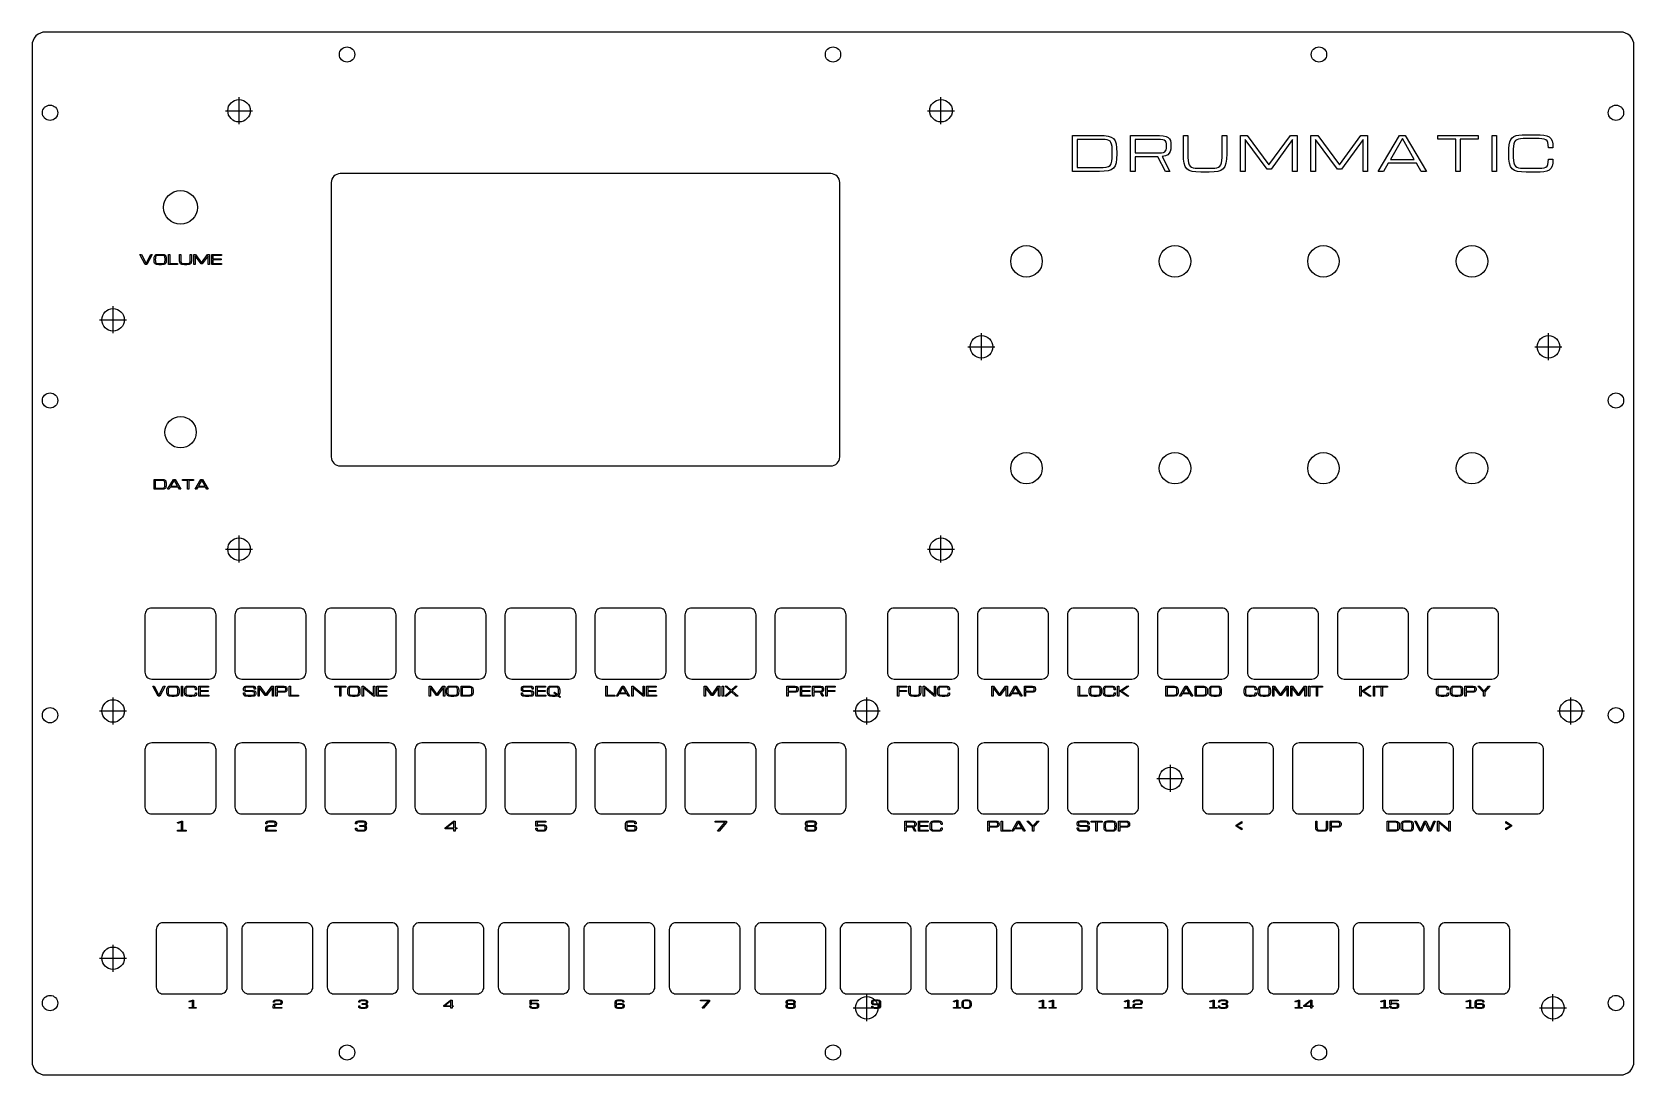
# Model space of a CAD drawing. Header units: millimetres. Extents: x 0 to 356, y 0 to 232.
import ezdxf

# ---------------------------------------------------------------- set-up
doc = ezdxf.new("R2010")
doc.units = ezdxf.units.MM
for name, color, linetype in [('INCISIONE', 5, 'Continuous'), ('PRIGIONIERI_M3', 3, 'Continuous'), ('SVASATI', 6, 'Continuous'), ('TAGLIO', 1, 'Continuous')]:
    doc.layers.add(name, color=color, linetype=linetype)

msp = doc.modelspace()

# ---------------------------------------------------------------- linework, layer by layer
at = {"layer": 'INCISIONE'}
for points in [[(231.26, 200.95), (231.26, 208.95), (237.2, 208.95), (238.27, 208.91), (239.13, 208.81), (239.8, 208.6), (240.31, 208.26), (240.67, 207.77), (240.9, 207.09), (241.03, 206.19), (241.07, 205.05), (241.07, 204.84), (241.03, 203.73), (240.9, 202.85), (240.67, 202.17), (240.31, 201.67), (239.8, 201.32), (239.13, 201.1), (238.27, 200.99), (237.2, 200.95), (231.26, 200.95)], [(232.26, 201.81), (237.2, 201.81), (238.04, 201.84), (238.7, 201.9), (239.2, 202.04), (239.56, 202.29), (239.81, 202.66), (239.96, 203.19), (240.04, 203.91), (240.07, 204.84), (240.07, 205.05), (240.05, 205.84), (240.01, 206.48), (239.92, 206.98), (239.77, 207.37), (239.57, 207.65), (239.28, 207.85), (238.92, 207.97), (238.45, 208.04), (237.89, 208.07), (237.2, 208.08), (232.26, 208.08), (232.26, 201.81)], [(244.14, 208.95), (249.5, 208.95), (250.56, 208.92), (251.39, 208.84), (252.02, 208.7), (252.47, 208.48), (252.78, 208.18), (252.97, 207.79), (253.07, 207.29), (253.1, 206.67), (253.1, 206.46), (253.07, 205.88), (252.95, 205.38), (252.74, 204.98), (252.38, 204.65), (251.86, 204.42), (251.13, 204.26), (252.87, 200.95), (251.87, 200.95), (250.17, 204.19), (250.06, 204.18), (249.95, 204.18), (249.72, 204.18), (245.14, 204.18), (245.14, 200.95), (244.14, 200.95), (244.14, 208.95)], [(245.14, 205.05), (249.57, 205.05), (250.36, 205.06), (250.97, 205.11), (251.42, 205.19), (251.72, 205.32), (251.92, 205.5), (252.03, 205.74), (252.09, 206.06), (252.1, 206.46), (252.1, 206.67), (252.08, 207.11), (252.01, 207.45), (251.87, 207.7), (251.63, 207.87), (251.28, 207.98), (250.79, 208.04), (250.14, 208.07), (249.3, 208.08), (245.14, 208.08), (245.14, 205.05)], [(259.73, 200.78), (258.67, 200.82), (257.81, 200.94), (257.14, 201.17), (256.63, 201.53), (256.27, 202.05), (256.03, 202.75), (255.91, 203.68), (255.86, 204.84), (255.86, 208.95), (256.86, 208.95), (256.86, 204.84), (256.88, 204.03), (256.93, 203.37), (257.02, 202.85), (257.16, 202.44), (257.37, 202.14), (257.65, 201.92), (258.02, 201.78), (258.48, 201.7), (259.05, 201.66), (259.73, 201.65), (261.62, 201.65), (262.31, 201.66), (262.87, 201.7), (263.33, 201.78), (263.7, 201.92), (263.98, 202.14), (264.19, 202.44), (264.34, 202.85), (264.43, 203.37), (264.47, 204.03), (264.49, 204.84), (264.49, 208.95), (265.49, 208.95), (265.49, 204.84), (265.45, 203.68), (265.32, 202.75), (265.09, 202.05), (264.73, 201.53), (264.22, 201.17), (263.55, 200.94), (262.69, 200.82), (261.62, 200.78), (259.73, 200.78)], [(268.56, 200.95), (268.56, 208.95), (270.05, 208.95), (274.89, 202.42), (279.66, 208.95), (281.15, 208.95), (281.15, 200.95), (280.15, 200.95), (280.15, 208.04), (275.37, 201.47), (274.46, 201.47), (269.56, 208.04), (269.56, 200.95), (268.56, 200.95)], [(284.22, 200.95), (284.22, 208.95), (285.71, 208.95), (290.55, 202.42), (295.32, 208.95), (296.81, 208.95), (296.81, 200.95), (295.81, 200.95), (295.81, 208.04), (291.03, 201.47), (290.12, 201.47), (285.22, 208.04), (285.22, 200.95), (284.22, 200.95)], [(299.19, 200.95), (303.86, 208.95), (305.19, 208.95), (309.86, 200.95), (308.69, 200.95), (307.69, 202.78), (301.36, 202.78), (300.36, 200.95), (299.19, 200.95)], [(301.86, 203.61), (307.19, 203.61), (304.53, 208.28), (301.86, 203.61)], [(316.4, 200.95), (316.4, 208.11), (312.4, 208.11), (312.4, 208.95), (321.4, 208.95), (321.4, 208.11), (317.4, 208.11), (317.4, 200.95), (316.4, 200.95)], [(324.46, 200.95), (324.46, 208.95), (325.46, 208.95), (325.46, 200.95), (324.46, 200.95)], [(328.18, 204.84), (328.18, 205.05), (328.2, 206.03), (328.28, 206.84), (328.42, 207.49), (328.64, 208.01), (328.94, 208.41), (329.33, 208.7), (329.83, 208.9), (330.44, 209.03), (331.18, 209.09), (332.05, 209.11), (334.14, 209.11), (335.13, 209.09), (335.95, 209.01), (336.62, 208.86), (337.14, 208.61), (337.53, 208.24), (337.8, 207.73), (337.95, 207.06), (338, 206.19), (337, 206.19), (336.97, 206.86), (336.86, 207.37), (336.68, 207.73), (336.41, 207.97), (336.03, 208.13), (335.53, 208.2), (334.91, 208.24), (334.14, 208.25), (332.05, 208.25), (331.36, 208.24), (330.79, 208.2), (330.33, 208.13), (329.96, 208), (329.68, 207.8), (329.47, 207.5), (329.33, 207.09), (329.24, 206.56), (329.19, 205.89), (329.18, 205.05), (329.18, 204.84), (329.19, 204.03), (329.24, 203.37), (329.33, 202.85), (329.47, 202.44), (329.68, 202.14), (329.96, 201.92), (330.33, 201.78), (330.79, 201.7), (331.36, 201.66), (332.05, 201.65), (334.14, 201.65), (334.91, 201.66), (335.53, 201.68), (336.03, 201.75), (336.41, 201.9), (336.68, 202.13), (336.86, 202.49), (336.97, 202.99), (337, 203.65), (338, 203.65), (337.95, 202.79), (337.8, 202.12), (337.53, 201.62), (337.14, 201.26), (336.62, 201.02), (335.95, 200.88), (335.13, 200.81), (334.14, 200.78), (332.05, 200.78), (330.98, 200.82), (330.12, 200.94), (329.45, 201.17), (328.94, 201.53), (328.58, 202.05), (328.34, 202.75), (328.22, 203.68), (328.18, 204.84)], [(25.16, 180.25), (23.98, 182.45), (24.29, 182.45), (25.34, 180.44), (26.4, 182.45), (26.71, 182.45), (25.53, 180.25), (25.16, 180.25)], [(28.19, 180.2), (27.9, 180.21), (27.66, 180.25), (27.48, 180.31), (27.34, 180.41), (27.24, 180.55), (27.17, 180.75), (27.14, 181), (27.13, 181.32), (27.13, 181.38), (27.13, 181.65), (27.16, 181.87), (27.2, 182.05), (27.26, 182.19), (27.34, 182.3), (27.45, 182.38), (27.58, 182.44), (27.75, 182.47), (27.95, 182.49), (28.19, 182.49), (28.77, 182.49), (29.01, 182.49), (29.21, 182.47), (29.38, 182.44), (29.51, 182.38), (29.62, 182.3), (29.71, 182.19), (29.77, 182.05), (29.8, 181.87), (29.83, 181.65), (29.83, 181.38), (29.83, 181.32), (29.82, 181), (29.79, 180.75), (29.72, 180.55), (29.62, 180.41), (29.48, 180.31), (29.3, 180.25), (29.06, 180.21), (28.77, 180.2), (28.19, 180.2)], [(28.19, 180.44), (28.77, 180.44), (28.96, 180.44), (29.11, 180.45), (29.24, 180.48), (29.34, 180.52), (29.42, 180.58), (29.48, 180.66), (29.52, 180.77), (29.54, 180.92), (29.55, 181.1), (29.56, 181.32), (29.56, 181.38), (29.55, 181.61), (29.54, 181.79), (29.52, 181.94), (29.48, 182.05), (29.42, 182.13), (29.34, 182.19), (29.24, 182.22), (29.11, 182.24), (28.96, 182.25), (28.77, 182.26), (28.19, 182.26), (28, 182.25), (27.85, 182.24), (27.72, 182.22), (27.62, 182.19), (27.54, 182.13), (27.48, 182.05), (27.44, 181.94), (27.42, 181.79), (27.41, 181.61), (27.4, 181.38), (27.4, 181.32), (27.41, 181.1), (27.42, 180.92), (27.44, 180.77), (27.48, 180.66), (27.54, 180.58), (27.62, 180.52), (27.72, 180.48), (27.85, 180.45), (28, 180.44), (28.19, 180.44)], [(30.34, 180.25), (30.34, 182.45), (30.62, 182.45), (30.62, 180.48), (32.36, 180.48), (32.36, 180.25), (30.34, 180.25)], [(33.85, 180.2), (33.56, 180.21), (33.32, 180.25), (33.14, 180.31), (33, 180.41), (32.9, 180.55), (32.84, 180.75), (32.8, 181), (32.79, 181.32), (32.79, 182.45), (33.06, 182.45), (33.06, 181.32), (33.07, 181.1), (33.08, 180.92), (33.11, 180.77), (33.15, 180.66), (33.2, 180.58), (33.28, 180.52), (33.38, 180.48), (33.51, 180.45), (33.67, 180.44), (33.85, 180.44), (34.37, 180.44), (34.56, 180.44), (34.72, 180.45), (34.84, 180.48), (34.94, 180.52), (35.02, 180.58), (35.08, 180.66), (35.12, 180.77), (35.14, 180.92), (35.16, 181.1), (35.16, 181.32), (35.16, 182.45), (35.44, 182.45), (35.44, 181.32), (35.42, 181), (35.39, 180.75), (35.33, 180.55), (35.23, 180.41), (35.09, 180.31), (34.9, 180.25), (34.67, 180.21), (34.37, 180.2), (33.85, 180.2)], [(35.95, 180.25), (35.95, 182.45), (36.36, 182.45), (37.69, 180.65), (39, 182.45), (39.41, 182.45), (39.41, 180.25), (39.14, 180.25), (39.14, 182.2), (37.82, 180.39), (37.57, 180.39), (36.23, 182.2), (36.23, 180.25), (35.95, 180.25)], [(39.92, 180.25), (39.92, 182.45), (42.08, 182.45), (42.08, 182.22), (40.2, 182.22), (40.2, 181.49), (42, 181.49), (42, 181.26), (40.2, 181.26), (40.2, 180.48), (42.12, 180.48), (42.12, 180.25), (39.92, 180.25)], [(27.11, 130.25), (27.11, 132.45), (28.74, 132.45), (29.04, 132.44), (29.27, 132.41), (29.46, 132.35), (29.6, 132.26), (29.7, 132.12), (29.76, 131.94), (29.8, 131.69), (29.81, 131.38), (29.81, 131.32), (29.8, 131.01), (29.76, 130.77), (29.7, 130.58), (29.6, 130.45), (29.46, 130.35), (29.27, 130.29), (29.04, 130.26), (28.74, 130.25), (27.11, 130.25)], [(27.39, 130.49), (28.74, 130.49), (28.97, 130.49), (29.16, 130.51), (29.29, 130.55), (29.39, 130.62), (29.46, 130.72), (29.5, 130.87), (29.52, 131.06), (29.53, 131.32), (29.53, 131.38), (29.53, 131.59), (29.51, 131.77), (29.49, 131.91), (29.45, 132.01), (29.39, 132.09), (29.32, 132.15), (29.22, 132.18), (29.09, 132.2), (28.93, 132.21), (28.74, 132.21), (27.39, 132.21), (27.39, 130.49)], [(30.13, 130.25), (31.42, 132.45), (31.78, 132.45), (33.07, 130.25), (32.75, 130.25), (32.47, 130.75), (30.73, 130.75), (30.45, 130.25), (30.13, 130.25)], [(30.87, 130.98), (32.33, 130.98), (31.6, 132.26), (30.87, 130.98)], [(34.54, 130.25), (34.54, 132.22), (33.44, 132.22), (33.44, 132.45), (35.91, 132.45), (35.91, 132.22), (34.81, 132.22), (34.81, 130.25), (34.54, 130.25)], [(36.24, 130.25), (37.52, 132.45), (37.89, 132.45), (39.17, 130.25), (38.85, 130.25), (38.57, 130.75), (36.83, 130.75), (36.56, 130.25), (36.24, 130.25)], [(36.97, 130.98), (38.44, 130.98), (37.7, 132.26), (36.97, 130.98)], [(28, 84.25), (26.81, 86.45), (27.13, 86.45), (28.18, 84.44), (29.24, 86.45), (29.55, 86.45), (28.37, 84.25), (28, 84.25)], [(31.03, 84.2), (30.74, 84.21), (30.5, 84.25), (30.31, 84.31), (30.18, 84.41), (30.08, 84.55), (30.01, 84.75), (29.98, 85), (29.97, 85.32), (29.97, 85.38), (29.97, 85.65), (29.99, 85.87), (30.03, 86.05), (30.09, 86.19), (30.18, 86.3), (30.28, 86.38), (30.42, 86.44), (30.59, 86.47), (30.79, 86.49), (31.03, 86.49), (31.61, 86.49), (31.85, 86.49), (32.05, 86.47), (32.22, 86.44), (32.35, 86.38), (32.46, 86.3), (32.54, 86.19), (32.6, 86.05), (32.64, 85.87), (32.66, 85.65), (32.67, 85.38), (32.67, 85.32), (32.66, 85), (32.62, 84.75), (32.56, 84.55), (32.46, 84.41), (32.32, 84.31), (32.14, 84.25), (31.9, 84.21), (31.61, 84.2), (31.03, 84.2)], [(31.03, 84.44), (31.61, 84.44), (31.8, 84.44), (31.95, 84.45), (32.08, 84.48), (32.18, 84.52), (32.26, 84.58), (32.31, 84.66), (32.35, 84.77), (32.38, 84.92), (32.39, 85.1), (32.4, 85.32), (32.4, 85.38), (32.39, 85.61), (32.38, 85.79), (32.35, 85.94), (32.31, 86.05), (32.26, 86.13), (32.18, 86.19), (32.08, 86.22), (31.95, 86.24), (31.8, 86.25), (31.61, 86.26), (31.03, 86.26), (30.84, 86.25), (30.68, 86.24), (30.56, 86.22), (30.46, 86.19), (30.38, 86.13), (30.32, 86.05), (30.28, 85.94), (30.26, 85.79), (30.24, 85.61), (30.24, 85.38), (30.24, 85.32), (30.24, 85.1), (30.26, 84.92), (30.28, 84.77), (30.32, 84.66), (30.38, 84.58), (30.46, 84.52), (30.56, 84.48), (30.68, 84.45), (30.84, 84.44), (31.03, 84.44)], [(33.18, 84.25), (33.18, 86.45), (33.46, 86.45), (33.46, 84.25), (33.18, 84.25)], [(33.87, 85.32), (33.87, 85.38), (33.88, 85.65), (33.9, 85.87), (33.94, 86.05), (34, 86.19), (34.08, 86.3), (34.19, 86.38), (34.33, 86.44), (34.5, 86.47), (34.7, 86.49), (34.94, 86.49), (35.51, 86.49), (35.79, 86.49), (36.01, 86.47), (36.2, 86.42), (36.34, 86.36), (36.45, 86.25), (36.52, 86.11), (36.56, 85.93), (36.57, 85.69), (36.3, 85.69), (36.29, 85.88), (36.26, 86.01), (36.21, 86.11), (36.14, 86.18), (36.03, 86.22), (35.9, 86.24), (35.73, 86.25), (35.51, 86.26), (34.94, 86.26), (34.75, 86.25), (34.59, 86.24), (34.47, 86.22), (34.36, 86.19), (34.29, 86.13), (34.23, 86.05), (34.19, 85.94), (34.17, 85.79), (34.15, 85.61), (34.15, 85.38), (34.15, 85.32), (34.15, 85.1), (34.17, 84.92), (34.19, 84.77), (34.23, 84.66), (34.29, 84.58), (34.36, 84.52), (34.47, 84.48), (34.59, 84.45), (34.75, 84.44), (34.94, 84.44), (35.51, 84.44), (35.73, 84.44), (35.9, 84.45), (36.03, 84.47), (36.14, 84.51), (36.21, 84.57), (36.26, 84.67), (36.29, 84.81), (36.3, 84.99), (36.57, 84.99), (36.56, 84.75), (36.52, 84.57), (36.45, 84.43), (36.34, 84.33), (36.2, 84.27), (36.01, 84.23), (35.79, 84.21), (35.51, 84.2), (34.94, 84.2), (34.64, 84.21), (34.41, 84.25), (34.22, 84.31), (34.08, 84.41), (33.98, 84.55), (33.92, 84.75), (33.88, 85), (33.87, 85.32)], [(37.08, 84.25), (37.08, 86.45), (39.24, 86.45), (39.24, 86.22), (37.36, 86.22), (37.36, 85.49), (39.17, 85.49), (39.17, 85.26), (37.36, 85.26), (37.36, 84.48), (39.28, 84.48), (39.28, 84.25), (37.08, 84.25)], [(49.43, 84.88), (49.42, 85), (49.41, 85.08), (49.38, 85.15), (49.32, 85.19), (49.23, 85.22), (49.1, 85.24), (48.93, 85.25), (48.7, 85.25), (47.9, 85.27), (47.64, 85.28), (47.43, 85.3), (47.27, 85.34), (47.16, 85.4), (47.08, 85.48), (47.03, 85.58), (47.01, 85.71), (47, 85.87), (47.01, 86.04), (47.05, 86.18), (47.11, 86.29), (47.2, 86.37), (47.33, 86.43), (47.51, 86.47), (47.75, 86.49), (48.04, 86.49), (48.65, 86.49), (48.92, 86.49), (49.14, 86.48), (49.31, 86.44), (49.45, 86.39), (49.55, 86.3), (49.61, 86.18), (49.65, 86.01), (49.66, 85.79), (49.39, 85.79), (49.38, 85.96), (49.35, 86.08), (49.3, 86.16), (49.23, 86.21), (49.13, 86.24), (49, 86.25), (48.85, 86.26), (48.65, 86.26), (48.05, 86.26), (47.82, 86.25), (47.64, 86.25), (47.51, 86.23), (47.41, 86.2), (47.34, 86.15), (47.31, 86.09), (47.29, 85.99), (47.28, 85.87), (47.28, 85.77), (47.3, 85.68), (47.33, 85.62), (47.38, 85.58), (47.46, 85.55), (47.58, 85.53), (47.74, 85.52), (47.95, 85.51), (48.81, 85.5), (49.08, 85.49), (49.29, 85.46), (49.44, 85.42), (49.56, 85.36), (49.63, 85.28), (49.68, 85.18), (49.7, 85.05), (49.71, 84.88), (49.7, 84.71), (49.67, 84.56), (49.62, 84.44), (49.53, 84.35), (49.4, 84.28), (49.23, 84.24), (49, 84.21), (48.71, 84.2), (48.04, 84.2), (47.77, 84.21), (47.54, 84.23), (47.36, 84.27), (47.22, 84.33), (47.12, 84.43), (47.06, 84.56), (47.02, 84.75), (47, 84.98), (47.28, 84.98), (47.29, 84.8), (47.31, 84.66), (47.36, 84.57), (47.43, 84.51), (47.53, 84.47), (47.66, 84.45), (47.83, 84.44), (48.04, 84.44), (48.69, 84.44), (48.92, 84.44), (49.1, 84.46), (49.23, 84.48), (49.32, 84.52), (49.38, 84.58), (49.41, 84.65), (49.42, 84.75), (49.43, 84.88)], [(50.22, 84.25), (50.22, 86.45), (50.63, 86.45), (51.96, 84.65), (53.27, 86.45), (53.68, 86.45), (53.68, 84.25), (53.41, 84.25), (53.41, 86.2), (52.09, 84.39), (51.84, 84.39), (50.5, 86.2), (50.5, 84.25), (50.22, 84.25)], [(54.2, 84.25), (54.2, 86.45), (55.67, 86.45), (55.96, 86.44), (56.19, 86.42), (56.36, 86.37), (56.49, 86.31), (56.57, 86.22), (56.62, 86.11), (56.65, 85.97), (56.66, 85.8), (56.66, 85.74), (56.65, 85.58), (56.62, 85.44), (56.57, 85.33), (56.48, 85.24), (56.35, 85.18), (56.18, 85.13), (55.95, 85.1), (55.66, 85.1), (54.47, 85.1), (54.47, 84.25), (54.2, 84.25)], [(56.39, 85.8), (56.38, 85.92), (56.36, 86.02), (56.32, 86.09), (56.26, 86.14), (56.16, 86.18), (56.03, 86.2), (55.85, 86.21), (55.62, 86.21), (54.47, 86.21), (54.47, 85.33), (55.62, 85.33), (55.85, 85.34), (56.03, 85.35), (56.16, 85.37), (56.26, 85.41), (56.32, 85.46), (56.36, 85.53), (56.38, 85.63), (56.39, 85.74), (56.39, 85.8)], [(57.17, 84.25), (57.17, 86.45), (57.44, 86.45), (57.44, 84.48), (59.19, 84.48), (59.19, 84.25), (57.17, 84.25)], [(68.37, 84.25), (68.37, 86.22), (67.27, 86.22), (67.27, 86.45), (69.75, 86.45), (69.75, 86.22), (68.65, 86.22), (68.65, 84.25), (68.37, 84.25)], [(71.23, 84.2), (70.93, 84.21), (70.7, 84.25), (70.51, 84.31), (70.37, 84.41), (70.27, 84.55), (70.21, 84.75), (70.18, 85), (70.16, 85.32), (70.16, 85.38), (70.17, 85.65), (70.19, 85.87), (70.23, 86.05), (70.29, 86.19), (70.37, 86.3), (70.48, 86.38), (70.62, 86.44), (70.79, 86.47), (70.99, 86.49), (71.23, 86.49), (71.81, 86.49), (72.04, 86.49), (72.25, 86.47), (72.41, 86.44), (72.55, 86.38), (72.66, 86.3), (72.74, 86.19), (72.8, 86.05), (72.84, 85.87), (72.86, 85.65), (72.87, 85.38), (72.87, 85.32), (72.86, 85), (72.82, 84.75), (72.76, 84.55), (72.66, 84.41), (72.52, 84.31), (72.34, 84.25), (72.1, 84.21), (71.81, 84.2), (71.23, 84.2)], [(71.23, 84.44), (71.81, 84.44), (71.99, 84.44), (72.15, 84.45), (72.28, 84.48), (72.38, 84.52), (72.46, 84.58), (72.51, 84.66), (72.55, 84.77), (72.58, 84.92), (72.59, 85.1), (72.59, 85.32), (72.59, 85.38), (72.59, 85.61), (72.58, 85.79), (72.55, 85.94), (72.51, 86.05), (72.46, 86.13), (72.38, 86.19), (72.28, 86.22), (72.15, 86.24), (71.99, 86.25), (71.81, 86.26), (71.23, 86.26), (71.04, 86.25), (70.88, 86.24), (70.76, 86.22), (70.65, 86.19), (70.58, 86.13), (70.52, 86.05), (70.48, 85.94), (70.46, 85.79), (70.44, 85.61), (70.44, 85.38), (70.44, 85.32), (70.44, 85.1), (70.46, 84.92), (70.48, 84.77), (70.52, 84.66), (70.58, 84.58), (70.65, 84.52), (70.76, 84.48), (70.88, 84.45), (71.04, 84.44), (71.23, 84.44)], [(73.38, 84.25), (73.38, 86.45), (73.67, 86.45), (75.88, 84.59), (75.88, 84.59), (75.88, 86.45), (76.15, 86.45), (76.15, 84.25), (75.87, 84.25), (73.66, 86.12), (73.65, 86.12), (73.65, 84.25), (73.38, 84.25)], [(76.66, 84.25), (76.66, 86.45), (78.82, 86.45), (78.82, 86.22), (76.94, 86.22), (76.94, 85.49), (78.74, 85.49), (78.74, 85.26), (76.94, 85.26), (76.94, 84.48), (78.86, 84.48), (78.86, 84.25), (76.66, 84.25)], [(88.24, 84.25), (88.24, 86.45), (88.65, 86.45), (89.98, 84.65), (91.29, 86.45), (91.7, 86.45), (91.7, 84.25), (91.43, 84.25), (91.43, 86.2), (90.11, 84.39), (89.86, 84.39), (88.52, 86.2), (88.52, 84.25), (88.24, 84.25)], [(93.18, 84.2), (92.89, 84.21), (92.66, 84.25), (92.47, 84.31), (92.33, 84.41), (92.23, 84.55), (92.17, 84.75), (92.13, 85), (92.12, 85.32), (92.12, 85.38), (92.13, 85.65), (92.15, 85.87), (92.19, 86.05), (92.25, 86.19), (92.33, 86.3), (92.44, 86.38), (92.58, 86.44), (92.74, 86.47), (92.95, 86.49), (93.18, 86.49), (93.76, 86.49), (94, 86.49), (94.2, 86.47), (94.37, 86.44), (94.51, 86.38), (94.62, 86.3), (94.7, 86.19), (94.76, 86.05), (94.8, 85.87), (94.82, 85.65), (94.83, 85.38), (94.83, 85.32), (94.81, 85), (94.78, 84.75), (94.72, 84.55), (94.62, 84.41), (94.48, 84.31), (94.29, 84.25), (94.06, 84.21), (93.76, 84.2), (93.18, 84.2)], [(93.18, 84.44), (93.76, 84.44), (93.95, 84.44), (94.11, 84.45), (94.23, 84.48), (94.34, 84.52), (94.41, 84.58), (94.47, 84.66), (94.51, 84.77), (94.53, 84.92), (94.55, 85.1), (94.55, 85.32), (94.55, 85.38), (94.55, 85.61), (94.53, 85.79), (94.51, 85.94), (94.47, 86.05), (94.41, 86.13), (94.34, 86.19), (94.23, 86.22), (94.11, 86.24), (93.95, 86.25), (93.76, 86.26), (93.18, 86.26), (93, 86.25), (92.84, 86.24), (92.71, 86.22), (92.61, 86.19), (92.53, 86.13), (92.48, 86.05), (92.44, 85.94), (92.41, 85.79), (92.4, 85.61), (92.4, 85.38), (92.4, 85.32), (92.4, 85.1), (92.41, 84.92), (92.44, 84.77), (92.48, 84.66), (92.53, 84.58), (92.61, 84.52), (92.71, 84.48), (92.84, 84.45), (93, 84.44), (93.18, 84.44)], [(95.34, 84.25), (95.34, 86.45), (96.97, 86.45), (97.27, 86.44), (97.5, 86.41), (97.69, 86.35), (97.83, 86.26), (97.93, 86.12), (97.99, 85.94), (98.03, 85.69), (98.04, 85.38), (98.04, 85.32), (98.03, 85.01), (97.99, 84.77), (97.93, 84.58), (97.83, 84.45), (97.69, 84.35), (97.5, 84.29), (97.27, 84.26), (96.97, 84.25), (95.34, 84.25)], [(95.62, 84.49), (96.97, 84.49), (97.21, 84.49), (97.39, 84.51), (97.52, 84.55), (97.62, 84.62), (97.69, 84.72), (97.73, 84.87), (97.76, 85.06), (97.76, 85.32), (97.76, 85.38), (97.76, 85.59), (97.75, 85.77), (97.72, 85.91), (97.68, 86.01), (97.63, 86.09), (97.55, 86.15), (97.45, 86.18), (97.32, 86.2), (97.16, 86.21), (96.97, 86.21), (95.62, 86.21), (95.62, 84.49)], [(111.16, 84.88), (111.16, 85), (111.14, 85.08), (111.11, 85.15), (111.05, 85.19), (110.96, 85.22), (110.83, 85.24), (110.66, 85.25), (110.43, 85.25), (109.63, 85.27), (109.37, 85.28), (109.16, 85.3), (109, 85.34), (108.89, 85.4), (108.81, 85.48), (108.77, 85.58), (108.74, 85.71), (108.74, 85.87), (108.75, 86.04), (108.78, 86.18), (108.84, 86.29), (108.93, 86.37), (109.07, 86.43), (109.25, 86.47), (109.48, 86.49), (109.77, 86.49), (110.39, 86.49), (110.65, 86.49), (110.87, 86.48), (111.05, 86.44), (111.18, 86.39), (111.28, 86.3), (111.35, 86.18), (111.38, 86.01), (111.39, 85.79), (111.12, 85.79), (111.11, 85.96), (111.08, 86.08), (111.03, 86.16), (110.96, 86.21), (110.86, 86.24), (110.74, 86.25), (110.58, 86.26), (110.39, 86.26), (109.79, 86.26), (109.56, 86.25), (109.38, 86.25), (109.24, 86.23), (109.14, 86.2), (109.08, 86.15), (109.04, 86.09), (109.02, 85.99), (109.01, 85.87), (109.02, 85.77), (109.03, 85.68), (109.06, 85.62), (109.11, 85.58), (109.2, 85.55), (109.31, 85.53), (109.48, 85.52), (109.69, 85.51), (110.54, 85.5), (110.81, 85.49), (111.02, 85.46), (111.18, 85.42), (111.29, 85.36), (111.36, 85.28), (111.41, 85.18), (111.43, 85.05), (111.44, 84.88), (111.43, 84.71), (111.4, 84.56), (111.35, 84.44), (111.26, 84.35), (111.13, 84.28), (110.96, 84.24), (110.73, 84.21), (110.44, 84.2), (109.77, 84.2), (109.5, 84.21), (109.27, 84.23), (109.1, 84.27), (108.96, 84.33), (108.86, 84.43), (108.79, 84.56), (108.75, 84.75), (108.74, 84.98), (109.01, 84.98), (109.02, 84.8), (109.04, 84.66), (109.09, 84.57), (109.16, 84.51), (109.26, 84.47), (109.39, 84.45), (109.56, 84.44), (109.77, 84.44), (110.42, 84.44), (110.65, 84.44), (110.83, 84.46), (110.96, 84.48), (111.05, 84.52), (111.11, 84.58), (111.14, 84.65), (111.16, 84.75), (111.16, 84.88)], [(111.95, 84.25), (111.95, 86.45), (114.11, 86.45), (114.11, 86.22), (112.22, 86.22), (112.22, 85.49), (114.03, 85.49), (114.03, 85.26), (112.22, 85.26), (112.22, 84.48), (114.15, 84.48), (114.15, 84.25), (111.95, 84.25)], [(115.63, 84.2), (115.34, 84.21), (115.1, 84.25), (114.91, 84.31), (114.78, 84.41), (114.68, 84.55), (114.61, 84.75), (114.58, 85), (114.57, 85.32), (114.57, 85.38), (114.57, 85.65), (114.59, 85.87), (114.63, 86.05), (114.69, 86.19), (114.78, 86.3), (114.88, 86.38), (115.02, 86.44), (115.19, 86.47), (115.39, 86.49), (115.63, 86.49), (116.21, 86.49), (116.45, 86.49), (116.65, 86.47), (116.82, 86.44), (116.95, 86.38), (117.06, 86.3), (117.14, 86.19), (117.2, 86.05), (117.24, 85.87), (117.26, 85.65), (117.27, 85.38), (117.27, 85.32), (117.26, 85), (117.23, 84.75), (117.17, 84.56), (117.07, 84.42), (117.45, 84.11), (117.32, 83.94), (116.88, 84.29), (116.75, 84.25), (116.59, 84.22), (116.41, 84.21), (116.21, 84.2), (115.63, 84.2)], [(115.63, 84.44), (116.21, 84.44), (116.34, 84.44), (116.45, 84.45), (116.56, 84.45), (116.65, 84.47), (115.97, 85), (116.11, 85.17), (116.86, 84.58), (116.93, 84.69), (116.97, 84.84), (116.99, 85.05), (117, 85.32), (117, 85.38), (116.99, 85.61), (116.98, 85.79), (116.95, 85.94), (116.91, 86.05), (116.86, 86.13), (116.78, 86.19), (116.68, 86.22), (116.55, 86.24), (116.4, 86.25), (116.21, 86.26), (115.63, 86.26), (115.44, 86.25), (115.28, 86.24), (115.16, 86.22), (115.06, 86.19), (114.98, 86.13), (114.92, 86.05), (114.88, 85.94), (114.86, 85.79), (114.84, 85.61), (114.84, 85.38), (114.84, 85.32), (114.84, 85.1), (114.86, 84.92), (114.88, 84.77), (114.92, 84.66), (114.98, 84.58), (115.06, 84.52), (115.16, 84.48), (115.28, 84.45), (115.44, 84.44), (115.63, 84.44)], [(127.5, 84.25), (127.5, 86.45), (127.78, 86.45), (127.78, 84.48), (129.52, 84.48), (129.52, 84.25), (127.5, 84.25)], [(129.85, 84.25), (131.13, 86.45), (131.5, 86.45), (132.78, 84.25), (132.46, 84.25), (132.18, 84.75), (130.44, 84.75), (130.17, 84.25), (129.85, 84.25)], [(130.58, 84.98), (132.05, 84.98), (131.31, 86.26), (130.58, 84.98)], [(133.29, 84.25), (133.29, 86.45), (133.57, 86.45), (135.79, 84.59), (135.79, 84.59), (135.79, 86.45), (136.06, 86.45), (136.06, 84.25), (135.78, 84.25), (133.57, 86.12), (133.56, 86.12), (133.56, 84.25), (133.29, 84.25)], [(136.57, 84.25), (136.57, 86.45), (138.73, 86.45), (138.73, 86.22), (136.85, 86.22), (136.85, 85.49), (138.65, 85.49), (138.65, 85.26), (136.85, 85.26), (136.85, 84.48), (138.77, 84.48), (138.77, 84.25), (136.57, 84.25)], [(149.39, 84.25), (149.39, 86.45), (149.8, 86.45), (151.13, 84.65), (152.44, 86.45), (152.85, 86.45), (152.85, 84.25), (152.57, 84.25), (152.57, 86.2), (151.26, 84.39), (151.01, 84.39), (149.66, 86.2), (149.66, 84.25), (149.39, 84.25)], [(153.36, 84.25), (153.36, 86.45), (153.63, 86.45), (153.63, 84.25), (153.36, 84.25)], [(153.96, 84.25), (155.21, 85.41), (154.05, 86.45), (154.44, 86.45), (155.4, 85.59), (156.33, 86.45), (156.72, 86.45), (155.6, 85.41), (156.89, 84.25), (156.5, 84.25), (155.41, 85.23), (154.35, 84.25), (153.96, 84.25)], [(167.77, 84.25), (167.77, 86.45), (169.24, 86.45), (169.54, 86.44), (169.76, 86.42), (169.94, 86.37), (170.06, 86.31), (170.15, 86.22), (170.2, 86.11), (170.23, 85.97), (170.24, 85.8), (170.24, 85.74), (170.23, 85.58), (170.2, 85.44), (170.15, 85.33), (170.06, 85.24), (169.93, 85.18), (169.76, 85.13), (169.53, 85.1), (169.24, 85.1), (168.05, 85.1), (168.05, 84.25), (167.77, 84.25)], [(169.96, 85.8), (169.95, 85.92), (169.93, 86.02), (169.9, 86.09), (169.83, 86.14), (169.74, 86.18), (169.6, 86.2), (169.42, 86.21), (169.19, 86.21), (168.05, 86.21), (168.05, 85.33), (169.19, 85.33), (169.42, 85.34), (169.6, 85.35), (169.74, 85.37), (169.83, 85.41), (169.9, 85.46), (169.93, 85.53), (169.95, 85.63), (169.96, 85.74), (169.96, 85.8)], [(170.75, 84.25), (170.75, 86.45), (172.91, 86.45), (172.91, 86.22), (171.02, 86.22), (171.02, 85.49), (172.83, 85.49), (172.83, 85.26), (171.02, 85.26), (171.02, 84.48), (172.95, 84.48), (172.95, 84.25), (170.75, 84.25)], [(173.46, 86.45), (174.93, 86.45), (175.22, 86.44), (175.45, 86.42), (175.63, 86.38), (175.75, 86.32), (175.84, 86.24), (175.89, 86.13), (175.92, 85.99), (175.92, 85.82), (175.92, 85.76), (175.91, 85.6), (175.88, 85.47), (175.82, 85.36), (175.73, 85.27), (175.58, 85.2), (175.38, 85.16), (175.86, 84.25), (175.59, 84.25), (175.12, 85.14), (175.09, 85.14), (175.06, 85.14), (174.99, 85.14), (173.74, 85.14), (173.74, 84.25), (173.46, 84.25), (173.46, 86.45)], [(173.74, 85.38), (174.95, 85.38), (175.17, 85.38), (175.34, 85.39), (175.46, 85.41), (175.55, 85.45), (175.6, 85.5), (175.63, 85.57), (175.65, 85.65), (175.65, 85.76), (175.65, 85.82), (175.64, 85.94), (175.62, 86.04), (175.59, 86.1), (175.52, 86.15), (175.42, 86.18), (175.29, 86.2), (175.11, 86.21), (174.88, 86.21), (173.74, 86.21), (173.74, 85.38)], [(176.43, 84.25), (176.43, 86.45), (178.51, 86.45), (178.51, 86.22), (176.71, 86.22), (176.71, 85.49), (178.43, 85.49), (178.43, 85.26), (176.71, 85.26), (176.71, 84.25), (176.43, 84.25)], [(192.36, 84.25), (192.36, 86.45), (194.43, 86.45), (194.43, 86.22), (192.64, 86.22), (192.64, 85.49), (194.35, 85.49), (194.35, 85.26), (192.64, 85.26), (192.64, 84.25), (192.36, 84.25)], [(195.93, 84.2), (195.63, 84.21), (195.4, 84.25), (195.21, 84.31), (195.07, 84.41), (194.97, 84.55), (194.91, 84.75), (194.88, 85), (194.86, 85.32), (194.86, 86.45), (195.14, 86.45), (195.14, 85.32), (195.14, 85.1), (195.16, 84.92), (195.18, 84.77), (195.22, 84.66), (195.28, 84.58), (195.36, 84.52), (195.46, 84.48), (195.58, 84.45), (195.74, 84.44), (195.93, 84.44), (196.45, 84.44), (196.64, 84.44), (196.79, 84.45), (196.92, 84.48), (197.02, 84.52), (197.1, 84.58), (197.15, 84.66), (197.19, 84.77), (197.22, 84.92), (197.23, 85.1), (197.24, 85.32), (197.24, 86.45), (197.51, 86.45), (197.51, 85.32), (197.5, 85), (197.46, 84.75), (197.4, 84.55), (197.3, 84.41), (197.16, 84.31), (196.98, 84.25), (196.74, 84.21), (196.45, 84.2), (195.93, 84.2)], [(198.02, 84.25), (198.02, 86.45), (198.31, 86.45), (200.52, 84.59), (200.52, 84.59), (200.52, 86.45), (200.79, 86.45), (200.79, 84.25), (200.51, 84.25), (198.3, 86.12), (198.3, 86.12), (198.3, 84.25), (198.02, 84.25)], [(201.21, 85.32), (201.21, 85.38), (201.22, 85.65), (201.24, 85.87), (201.28, 86.05), (201.34, 86.19), (201.42, 86.3), (201.53, 86.38), (201.67, 86.44), (201.84, 86.47), (202.04, 86.49), (202.28, 86.49), (202.85, 86.49), (203.13, 86.49), (203.35, 86.47), (203.53, 86.42), (203.68, 86.36), (203.79, 86.25), (203.86, 86.11), (203.9, 85.93), (203.91, 85.69), (203.64, 85.69), (203.63, 85.88), (203.6, 86.01), (203.55, 86.11), (203.48, 86.18), (203.37, 86.22), (203.24, 86.24), (203.07, 86.25), (202.85, 86.26), (202.28, 86.26), (202.09, 86.25), (201.93, 86.24), (201.8, 86.22), (201.7, 86.19), (201.63, 86.13), (201.57, 86.05), (201.53, 85.94), (201.5, 85.79), (201.49, 85.61), (201.49, 85.38), (201.49, 85.32), (201.49, 85.1), (201.5, 84.92), (201.53, 84.77), (201.57, 84.66), (201.63, 84.58), (201.7, 84.52), (201.8, 84.48), (201.93, 84.45), (202.09, 84.44), (202.28, 84.44), (202.85, 84.44), (203.07, 84.44), (203.24, 84.45), (203.37, 84.47), (203.48, 84.51), (203.55, 84.57), (203.6, 84.67), (203.63, 84.81), (203.64, 84.99), (203.91, 84.99), (203.9, 84.75), (203.86, 84.57), (203.79, 84.43), (203.68, 84.33), (203.53, 84.27), (203.35, 84.23), (203.13, 84.21), (202.85, 84.2), (202.28, 84.2), (201.98, 84.21), (201.75, 84.25), (201.56, 84.31), (201.42, 84.41), (201.32, 84.55), (201.26, 84.75), (201.22, 85), (201.21, 85.32)], [(213.29, 84.25), (213.29, 86.45), (213.7, 86.45), (215.03, 84.65), (216.34, 86.45), (216.75, 86.45), (216.75, 84.25), (216.48, 84.25), (216.48, 86.2), (215.16, 84.39), (214.91, 84.39), (213.57, 86.2), (213.57, 84.25), (213.29, 84.25)], [(217.08, 84.25), (218.36, 86.45), (218.73, 86.45), (220.01, 84.25), (219.69, 84.25), (219.42, 84.75), (217.67, 84.75), (217.4, 84.25), (217.08, 84.25)], [(217.81, 84.98), (219.28, 84.98), (218.54, 86.26), (217.81, 84.98)], [(220.53, 84.25), (220.53, 86.45), (222, 86.45), (222.29, 86.44), (222.52, 86.42), (222.69, 86.37), (222.82, 86.31), (222.9, 86.22), (222.95, 86.11), (222.98, 85.97), (222.99, 85.8), (222.99, 85.74), (222.98, 85.58), (222.95, 85.44), (222.9, 85.33), (222.81, 85.24), (222.68, 85.18), (222.51, 85.13), (222.28, 85.1), (221.99, 85.1), (220.8, 85.1), (220.8, 84.25), (220.53, 84.25)], [(222.72, 85.8), (222.71, 85.92), (222.69, 86.02), (222.65, 86.09), (222.59, 86.14), (222.49, 86.18), (222.36, 86.2), (222.18, 86.21), (221.95, 86.21), (220.8, 86.21), (220.8, 85.33), (221.95, 85.33), (222.18, 85.34), (222.36, 85.35), (222.49, 85.37), (222.59, 85.41), (222.65, 85.46), (222.69, 85.53), (222.71, 85.63), (222.72, 85.74), (222.72, 85.8)], [(232.49, 84.25), (232.49, 86.45), (232.77, 86.45), (232.77, 84.48), (234.51, 84.48), (234.51, 84.25), (232.49, 84.25)], [(235.99, 84.2), (235.7, 84.21), (235.46, 84.25), (235.28, 84.31), (235.14, 84.41), (235.04, 84.55), (234.97, 84.75), (234.94, 85), (234.93, 85.32), (234.93, 85.38), (234.93, 85.65), (234.96, 85.87), (234.99, 86.05), (235.05, 86.19), (235.14, 86.3), (235.25, 86.38), (235.38, 86.44), (235.55, 86.47), (235.75, 86.49), (235.99, 86.49), (236.57, 86.49), (236.81, 86.49), (237.01, 86.47), (237.18, 86.44), (237.31, 86.38), (237.42, 86.3), (237.51, 86.19), (237.56, 86.05), (237.6, 85.87), (237.63, 85.65), (237.63, 85.38), (237.63, 85.32), (237.62, 85), (237.59, 84.75), (237.52, 84.55), (237.42, 84.41), (237.28, 84.31), (237.1, 84.25), (236.86, 84.21), (236.57, 84.2), (235.99, 84.2)], [(235.99, 84.44), (236.57, 84.44), (236.76, 84.44), (236.91, 84.45), (237.04, 84.48), (237.14, 84.52), (237.22, 84.58), (237.28, 84.66), (237.32, 84.77), (237.34, 84.92), (237.35, 85.1), (237.36, 85.32), (237.36, 85.38), (237.35, 85.61), (237.34, 85.79), (237.32, 85.94), (237.28, 86.05), (237.22, 86.13), (237.14, 86.19), (237.04, 86.22), (236.91, 86.24), (236.76, 86.25), (236.57, 86.26), (235.99, 86.26), (235.8, 86.25), (235.65, 86.24), (235.52, 86.22), (235.42, 86.19), (235.34, 86.13), (235.28, 86.05), (235.24, 85.94), (235.22, 85.79), (235.21, 85.61), (235.2, 85.38), (235.2, 85.32), (235.21, 85.1), (235.22, 84.92), (235.24, 84.77), (235.28, 84.66), (235.34, 84.58), (235.42, 84.52), (235.52, 84.48), (235.65, 84.45), (235.8, 84.44), (235.99, 84.44)], [(238.05, 85.32), (238.05, 85.38), (238.06, 85.65), (238.08, 85.87), (238.12, 86.05), (238.18, 86.19), (238.26, 86.3), (238.37, 86.38), (238.51, 86.44), (238.67, 86.47), (238.88, 86.49), (239.11, 86.49), (239.69, 86.49), (239.96, 86.49), (240.19, 86.47), (240.37, 86.42), (240.52, 86.36), (240.62, 86.25), (240.7, 86.11), (240.74, 85.93), (240.75, 85.69), (240.48, 85.69), (240.47, 85.88), (240.44, 86.01), (240.39, 86.11), (240.31, 86.18), (240.21, 86.22), (240.07, 86.24), (239.9, 86.25), (239.69, 86.26), (239.11, 86.26), (238.93, 86.25), (238.77, 86.24), (238.64, 86.22), (238.54, 86.19), (238.46, 86.13), (238.41, 86.05), (238.37, 85.94), (238.34, 85.79), (238.33, 85.61), (238.33, 85.38), (238.33, 85.32), (238.33, 85.1), (238.34, 84.92), (238.37, 84.77), (238.41, 84.66), (238.46, 84.58), (238.54, 84.52), (238.64, 84.48), (238.77, 84.45), (238.93, 84.44), (239.11, 84.44), (239.69, 84.44), (239.9, 84.44), (240.07, 84.45), (240.21, 84.47), (240.31, 84.51), (240.39, 84.57), (240.44, 84.67), (240.47, 84.81), (240.48, 84.99), (240.75, 84.99), (240.74, 84.75), (240.7, 84.57), (240.62, 84.43), (240.52, 84.33), (240.37, 84.27), (240.19, 84.23), (239.96, 84.21), (239.69, 84.2), (239.11, 84.2), (238.82, 84.21), (238.59, 84.25), (238.4, 84.31), (238.26, 84.41), (238.16, 84.55), (238.1, 84.75), (238.06, 85), (238.05, 85.32)], [(241.26, 84.25), (241.26, 86.45), (241.54, 86.45), (241.54, 85.49), (241.9, 85.49), (243.32, 86.45), (243.74, 86.45), (242.18, 85.37), (243.78, 84.25), (243.37, 84.25), (241.9, 85.26), (241.54, 85.26), (241.54, 84.25), (241.26, 84.25)], [(251.99, 84.25), (251.99, 86.45), (253.63, 86.45), (253.92, 86.44), (254.16, 86.41), (254.34, 86.35), (254.48, 86.26), (254.58, 86.12), (254.64, 85.94), (254.68, 85.69), (254.69, 85.38), (254.69, 85.32), (254.68, 85.01), (254.64, 84.77), (254.58, 84.58), (254.48, 84.45), (254.34, 84.35), (254.16, 84.29), (253.92, 84.26), (253.63, 84.25), (251.99, 84.25)], [(252.27, 84.49), (253.63, 84.49), (253.86, 84.49), (254.04, 84.51), (254.18, 84.55), (254.28, 84.62), (254.35, 84.72), (254.39, 84.87), (254.41, 85.06), (254.42, 85.32), (254.42, 85.38), (254.41, 85.59), (254.4, 85.77), (254.37, 85.91), (254.33, 86.01), (254.28, 86.09), (254.2, 86.15), (254.1, 86.18), (253.97, 86.2), (253.82, 86.21), (253.63, 86.21), (252.27, 86.21), (252.27, 84.49)], [(255.02, 84.25), (256.3, 86.45), (256.67, 86.45), (257.95, 84.25), (257.63, 84.25), (257.35, 84.75), (255.61, 84.75), (255.34, 84.25), (255.02, 84.25)], [(255.75, 84.98), (257.22, 84.98), (256.48, 86.26), (255.75, 84.98)], [(258.47, 84.25), (258.47, 86.45), (260.1, 86.45), (260.39, 86.44), (260.63, 86.41), (260.81, 86.35), (260.95, 86.26), (261.05, 86.12), (261.12, 85.94), (261.15, 85.69), (261.16, 85.38), (261.16, 85.32), (261.15, 85.01), (261.12, 84.77), (261.05, 84.58), (260.95, 84.45), (260.81, 84.35), (260.63, 84.29), (260.39, 84.26), (260.1, 84.25), (258.47, 84.25)], [(258.74, 84.49), (260.1, 84.49), (260.33, 84.49), (260.51, 84.51), (260.65, 84.55), (260.75, 84.62), (260.82, 84.72), (260.86, 84.87), (260.88, 85.06), (260.89, 85.32), (260.89, 85.38), (260.88, 85.59), (260.87, 85.77), (260.85, 85.91), (260.81, 86.01), (260.75, 86.09), (260.67, 86.15), (260.57, 86.18), (260.44, 86.2), (260.29, 86.21), (260.1, 86.21), (258.74, 86.21), (258.74, 84.49)], [(262.65, 84.2), (262.35, 84.21), (262.12, 84.25), (261.93, 84.31), (261.79, 84.41), (261.69, 84.55), (261.63, 84.75), (261.59, 85), (261.58, 85.32), (261.58, 85.38), (261.59, 85.65), (261.61, 85.87), (261.65, 86.05), (261.71, 86.19), (261.79, 86.3), (261.9, 86.38), (262.04, 86.44), (262.2, 86.47), (262.41, 86.49), (262.65, 86.49), (263.22, 86.49), (263.46, 86.49), (263.66, 86.47), (263.83, 86.44), (263.97, 86.38), (264.08, 86.3), (264.16, 86.19), (264.22, 86.05), (264.26, 85.87), (264.28, 85.65), (264.29, 85.38), (264.29, 85.32), (264.28, 85), (264.24, 84.75), (264.18, 84.55), (264.08, 84.41), (263.94, 84.31), (263.75, 84.25), (263.52, 84.21), (263.22, 84.2), (262.65, 84.2)], [(262.65, 84.44), (263.22, 84.44), (263.41, 84.44), (263.57, 84.45), (263.7, 84.48), (263.8, 84.52), (263.87, 84.58), (263.93, 84.66), (263.97, 84.77), (263.99, 84.92), (264.01, 85.1), (264.01, 85.32), (264.01, 85.38), (264.01, 85.61), (263.99, 85.79), (263.97, 85.94), (263.93, 86.05), (263.87, 86.13), (263.8, 86.19), (263.7, 86.22), (263.57, 86.24), (263.41, 86.25), (263.22, 86.26), (262.65, 86.26), (262.46, 86.25), (262.3, 86.24), (262.17, 86.22), (262.07, 86.19), (261.99, 86.13), (261.94, 86.05), (261.9, 85.94), (261.87, 85.79), (261.86, 85.61), (261.86, 85.38), (261.86, 85.32), (261.86, 85.1), (261.87, 84.92), (261.9, 84.77), (261.94, 84.66), (261.99, 84.58), (262.07, 84.52), (262.17, 84.48), (262.3, 84.45), (262.46, 84.44), (262.65, 84.44)], [(269.39, 85.32), (269.39, 85.38), (269.4, 85.65), (269.42, 85.87), (269.46, 86.05), (269.52, 86.19), (269.6, 86.3), (269.71, 86.38), (269.84, 86.44), (270.01, 86.47), (270.21, 86.49), (270.45, 86.49), (271.03, 86.49), (271.3, 86.49), (271.53, 86.47), (271.71, 86.42), (271.85, 86.36), (271.96, 86.25), (272.03, 86.11), (272.08, 85.93), (272.09, 85.69), (271.82, 85.69), (271.81, 85.88), (271.78, 86.01), (271.73, 86.11), (271.65, 86.18), (271.55, 86.22), (271.41, 86.24), (271.24, 86.25), (271.03, 86.26), (270.45, 86.26), (270.26, 86.25), (270.11, 86.24), (269.98, 86.22), (269.88, 86.19), (269.8, 86.13), (269.74, 86.05), (269.71, 85.94), (269.68, 85.79), (269.67, 85.61), (269.66, 85.38), (269.66, 85.32), (269.67, 85.1), (269.68, 84.92), (269.71, 84.77), (269.74, 84.66), (269.8, 84.58), (269.88, 84.52), (269.98, 84.48), (270.11, 84.45), (270.26, 84.44), (270.45, 84.44), (271.03, 84.44), (271.24, 84.44), (271.41, 84.45), (271.55, 84.47), (271.65, 84.51), (271.73, 84.57), (271.78, 84.67), (271.81, 84.81), (271.82, 84.99), (272.09, 84.99), (272.08, 84.75), (272.03, 84.57), (271.96, 84.43), (271.85, 84.33), (271.71, 84.27), (271.53, 84.23), (271.3, 84.21), (271.03, 84.2), (270.45, 84.2), (270.16, 84.21), (269.92, 84.25), (269.74, 84.31), (269.6, 84.41), (269.5, 84.55), (269.43, 84.75), (269.4, 85), (269.39, 85.32)], [(273.57, 84.2), (273.28, 84.21), (273.04, 84.25), (272.86, 84.31), (272.72, 84.41), (272.62, 84.55), (272.55, 84.75), (272.52, 85), (272.51, 85.32), (272.51, 85.38), (272.52, 85.65), (272.54, 85.87), (272.58, 86.05), (272.64, 86.19), (272.72, 86.3), (272.83, 86.38), (272.96, 86.44), (273.13, 86.47), (273.33, 86.49), (273.57, 86.49), (274.15, 86.49), (274.39, 86.49), (274.59, 86.47), (274.76, 86.44), (274.9, 86.38), (275, 86.3), (275.09, 86.19), (275.15, 86.05), (275.18, 85.87), (275.21, 85.65), (275.21, 85.38), (275.21, 85.32), (275.2, 85), (275.17, 84.75), (275.1, 84.55), (275, 84.41), (274.86, 84.31), (274.68, 84.25), (274.44, 84.21), (274.15, 84.2), (273.57, 84.2)], [(273.57, 84.44), (274.15, 84.44), (274.34, 84.44), (274.49, 84.45), (274.62, 84.48), (274.72, 84.52), (274.8, 84.58), (274.86, 84.66), (274.9, 84.77), (274.92, 84.92), (274.93, 85.1), (274.94, 85.32), (274.94, 85.38), (274.93, 85.61), (274.92, 85.79), (274.9, 85.94), (274.86, 86.05), (274.8, 86.13), (274.72, 86.19), (274.62, 86.22), (274.49, 86.24), (274.34, 86.25), (274.15, 86.26), (273.57, 86.26), (273.38, 86.25), (273.23, 86.24), (273.1, 86.22), (273, 86.19), (272.92, 86.13), (272.86, 86.05), (272.82, 85.94), (272.8, 85.79), (272.79, 85.61), (272.78, 85.38), (272.78, 85.32), (272.79, 85.1), (272.8, 84.92), (272.82, 84.77), (272.86, 84.66), (272.92, 84.58), (273, 84.52), (273.1, 84.48), (273.23, 84.45), (273.38, 84.44), (273.57, 84.44)], [(275.73, 84.25), (275.73, 86.45), (276.14, 86.45), (277.47, 84.65), (278.78, 86.45), (279.19, 86.45), (279.19, 84.25), (278.91, 84.25), (278.91, 86.2), (277.6, 84.39), (277.35, 84.39), (276, 86.2), (276, 84.25), (275.73, 84.25)], [(279.71, 84.25), (279.71, 86.45), (280.11, 86.45), (281.45, 84.65), (282.76, 86.45), (283.17, 86.45), (283.17, 84.25), (282.89, 84.25), (282.89, 86.2), (281.58, 84.39), (281.33, 84.39), (279.98, 86.2), (279.98, 84.25), (279.71, 84.25)], [(283.68, 84.25), (283.68, 86.45), (283.95, 86.45), (283.95, 84.25), (283.68, 84.25)], [(285.42, 84.25), (285.42, 86.22), (284.32, 86.22), (284.32, 86.45), (286.79, 86.45), (286.79, 86.22), (285.69, 86.22), (285.69, 84.25), (285.42, 84.25)], [(295.06, 84.25), (295.06, 86.45), (295.34, 86.45), (295.34, 85.49), (295.7, 85.49), (297.13, 86.45), (297.54, 86.45), (295.98, 85.37), (297.58, 84.25), (297.17, 84.25), (295.7, 85.26), (295.34, 85.26), (295.34, 84.25), (295.06, 84.25)], [(298.09, 84.25), (298.09, 86.45), (298.37, 86.45), (298.37, 84.25), (298.09, 84.25)], [(299.84, 84.25), (299.84, 86.22), (298.74, 86.22), (298.74, 86.45), (301.21, 86.45), (301.21, 86.22), (300.11, 86.22), (300.11, 84.25), (299.84, 84.25)], [(312.11, 85.32), (312.11, 85.38), (312.11, 85.65), (312.13, 85.87), (312.17, 86.05), (312.23, 86.19), (312.32, 86.3), (312.42, 86.38), (312.56, 86.44), (312.73, 86.47), (312.93, 86.49), (313.17, 86.49), (313.75, 86.49), (314.02, 86.49), (314.24, 86.47), (314.43, 86.42), (314.57, 86.36), (314.68, 86.25), (314.75, 86.11), (314.79, 85.93), (314.81, 85.69), (314.53, 85.69), (314.52, 85.88), (314.49, 86.01), (314.44, 86.11), (314.37, 86.18), (314.27, 86.22), (314.13, 86.24), (313.96, 86.25), (313.75, 86.26), (313.17, 86.26), (312.98, 86.25), (312.82, 86.24), (312.7, 86.22), (312.6, 86.19), (312.52, 86.13), (312.46, 86.05), (312.42, 85.94), (312.4, 85.79), (312.38, 85.61), (312.38, 85.38), (312.38, 85.32), (312.38, 85.1), (312.4, 84.92), (312.42, 84.77), (312.46, 84.66), (312.52, 84.58), (312.6, 84.52), (312.7, 84.48), (312.82, 84.45), (312.98, 84.44), (313.17, 84.44), (313.75, 84.44), (313.96, 84.44), (314.13, 84.45), (314.27, 84.47), (314.37, 84.51), (314.44, 84.57), (314.49, 84.67), (314.52, 84.81), (314.53, 84.99), (314.81, 84.99), (314.79, 84.75), (314.75, 84.57), (314.68, 84.43), (314.57, 84.33), (314.43, 84.27), (314.24, 84.23), (314.02, 84.21), (313.75, 84.2), (313.17, 84.2), (312.88, 84.21), (312.64, 84.25), (312.46, 84.31), (312.32, 84.41), (312.22, 84.55), (312.15, 84.75), (312.12, 85), (312.11, 85.32)], [(316.29, 84.2), (316, 84.21), (315.76, 84.25), (315.57, 84.31), (315.43, 84.41), (315.34, 84.55), (315.27, 84.75), (315.24, 85), (315.23, 85.32), (315.23, 85.38), (315.23, 85.65), (315.25, 85.87), (315.29, 86.05), (315.35, 86.19), (315.44, 86.3), (315.54, 86.38), (315.68, 86.44), (315.85, 86.47), (316.05, 86.49), (316.29, 86.49), (316.87, 86.49), (317.11, 86.49), (317.31, 86.47), (317.48, 86.44), (317.61, 86.38), (317.72, 86.3), (317.8, 86.19), (317.86, 86.05), (317.9, 85.87), (317.92, 85.65), (317.93, 85.38), (317.93, 85.32), (317.92, 85), (317.88, 84.75), (317.82, 84.55), (317.72, 84.41), (317.58, 84.31), (317.4, 84.25), (317.16, 84.21), (316.87, 84.2), (316.29, 84.2)], [(316.29, 84.44), (316.87, 84.44), (317.06, 84.44), (317.21, 84.45), (317.34, 84.48), (317.44, 84.52), (317.52, 84.58), (317.57, 84.66), (317.61, 84.77), (317.64, 84.92), (317.65, 85.1), (317.66, 85.32), (317.66, 85.38), (317.65, 85.61), (317.64, 85.79), (317.61, 85.94), (317.57, 86.05), (317.52, 86.13), (317.44, 86.19), (317.34, 86.22), (317.21, 86.24), (317.06, 86.25), (316.87, 86.26), (316.29, 86.26), (316.1, 86.25), (315.94, 86.24), (315.82, 86.22), (315.72, 86.19), (315.64, 86.13), (315.58, 86.05), (315.54, 85.94), (315.52, 85.79), (315.5, 85.61), (315.5, 85.38), (315.5, 85.32), (315.5, 85.1), (315.52, 84.92), (315.54, 84.77), (315.58, 84.66), (315.64, 84.58), (315.72, 84.52), (315.82, 84.48), (315.94, 84.45), (316.1, 84.44), (316.29, 84.44)], [(318.45, 84.25), (318.45, 86.45), (319.92, 86.45), (320.21, 86.44), (320.44, 86.42), (320.61, 86.37), (320.74, 86.31), (320.82, 86.22), (320.87, 86.11), (320.9, 85.97), (320.91, 85.8), (320.91, 85.74), (320.9, 85.58), (320.87, 85.44), (320.82, 85.33), (320.73, 85.24), (320.6, 85.18), (320.43, 85.13), (320.2, 85.1), (319.91, 85.1), (318.72, 85.1), (318.72, 84.25), (318.45, 84.25)], [(320.63, 85.8), (320.63, 85.92), (320.61, 86.02), (320.57, 86.09), (320.51, 86.14), (320.41, 86.18), (320.27, 86.2), (320.1, 86.21), (319.87, 86.21), (318.72, 86.21), (318.72, 85.33), (319.87, 85.33), (320.1, 85.34), (320.27, 85.35), (320.41, 85.37), (320.51, 85.41), (320.57, 85.46), (320.61, 85.53), (320.63, 85.63), (320.63, 85.74), (320.63, 85.8)], [(322.57, 84.25), (322.57, 85.16), (321.33, 86.45), (321.69, 86.45), (322.7, 85.37), (323.71, 86.45), (324.08, 86.45), (322.84, 85.16), (322.84, 84.25), (322.57, 84.25)], [(32.32, 54.25), (32.32, 54.48), (33.2, 54.48), (33.2, 56.22), (32.38, 55.94), (32.29, 56.15), (33.18, 56.45), (33.47, 56.45), (33.47, 54.48), (34.24, 54.48), (34.24, 54.25), (32.32, 54.25)], [(51.93, 54.78), (51.94, 54.96), (51.96, 55.1), (52.02, 55.22), (52.1, 55.31), (52.23, 55.38), (52.4, 55.42), (52.62, 55.45), (52.91, 55.46), (53.42, 55.46), (53.62, 55.47), (53.77, 55.48), (53.88, 55.5), (53.95, 55.53), (54, 55.59), (54.02, 55.66), (54.03, 55.75), (54.03, 55.87), (54.03, 55.99), (54.01, 56.09), (53.97, 56.15), (53.91, 56.2), (53.81, 56.23), (53.68, 56.25), (53.51, 56.25), (53.29, 56.26), (52.98, 56.26), (52.75, 56.25), (52.57, 56.25), (52.43, 56.23), (52.33, 56.2), (52.27, 56.15), (52.23, 56.09), (52.21, 55.99), (52.2, 55.87), (51.93, 55.87), (51.94, 56.04), (51.97, 56.18), (52.03, 56.29), (52.12, 56.37), (52.26, 56.43), (52.44, 56.47), (52.67, 56.49), (52.96, 56.49), (53.3, 56.49), (53.59, 56.49), (53.81, 56.47), (53.99, 56.43), (54.12, 56.37), (54.21, 56.29), (54.27, 56.18), (54.3, 56.04), (54.31, 55.87), (54.29, 55.65), (54.25, 55.49), (54.16, 55.37), (54.02, 55.29), (53.83, 55.25), (53.57, 55.23), (52.94, 55.23), (52.71, 55.23), (52.54, 55.21), (52.41, 55.19), (52.32, 55.15), (52.26, 55.09), (52.22, 55.01), (52.21, 54.91), (52.2, 54.78), (52.2, 54.48), (54.22, 54.48), (54.22, 54.25), (51.93, 54.25), (51.93, 54.78)], [(72.89, 54.2), (72.6, 54.21), (72.37, 54.24), (72.19, 54.28), (72.07, 54.35), (71.98, 54.44), (71.92, 54.56), (71.9, 54.71), (71.89, 54.88), (72.16, 54.88), (72.17, 54.75), (72.18, 54.65), (72.22, 54.58), (72.28, 54.52), (72.37, 54.48), (72.5, 54.46), (72.67, 54.44), (72.9, 54.44), (73.29, 54.44), (73.52, 54.44), (73.69, 54.46), (73.82, 54.48), (73.91, 54.52), (73.97, 54.58), (74, 54.65), (74.02, 54.75), (74.03, 54.88), (74.02, 55), (74.01, 55.09), (73.97, 55.16), (73.92, 55.21), (73.83, 55.24), (73.7, 55.26), (73.52, 55.27), (73.29, 55.27), (72.87, 55.27), (72.87, 55.5), (73.35, 55.5), (73.56, 55.51), (73.72, 55.52), (73.84, 55.54), (73.92, 55.57), (73.98, 55.62), (74.01, 55.68), (74.02, 55.76), (74.03, 55.87), (74.02, 55.99), (74, 56.09), (73.96, 56.15), (73.89, 56.2), (73.8, 56.23), (73.66, 56.25), (73.48, 56.25), (73.25, 56.26), (72.94, 56.26), (72.71, 56.25), (72.53, 56.25), (72.39, 56.23), (72.3, 56.2), (72.23, 56.15), (72.19, 56.09), (72.17, 55.99), (72.16, 55.87), (71.89, 55.87), (71.9, 56.04), (71.93, 56.18), (71.99, 56.29), (72.08, 56.37), (72.22, 56.43), (72.4, 56.47), (72.63, 56.49), (72.92, 56.49), (73.27, 56.49), (73.56, 56.49), (73.79, 56.47), (73.97, 56.43), (74.1, 56.37), (74.2, 56.29), (74.26, 56.18), (74.29, 56.04), (74.3, 55.87), (74.28, 55.67), (74.22, 55.53), (74.12, 55.44), (74, 55.39), (74.12, 55.34), (74.22, 55.24), (74.28, 55.09), (74.3, 54.88), (74.29, 54.71), (74.26, 54.56), (74.21, 54.44), (74.12, 54.35), (73.99, 54.28), (73.82, 54.24), (73.59, 54.21), (73.3, 54.2), (72.89, 54.2)], [(93.73, 54.25), (93.73, 54.71), (91.81, 54.71), (91.81, 54.98), (93.64, 56.45), (94.01, 56.45), (94.01, 54.94), (94.38, 54.94), (94.38, 54.71), (94.01, 54.71), (94.01, 54.25), (93.73, 54.25)], [(92.08, 54.94), (93.73, 54.94), (93.73, 56.26), (92.08, 54.94)], [(111.99, 55.3), (111.99, 56.45), (114.21, 56.45), (114.21, 56.22), (112.26, 56.22), (112.26, 55.5), (112.44, 55.61), (112.74, 55.65), (113.4, 55.65), (113.67, 55.64), (113.88, 55.61), (114.03, 55.57), (114.15, 55.51), (114.23, 55.42), (114.27, 55.31), (114.3, 55.18), (114.3, 55.03), (114.3, 54.88), (114.29, 54.71), (114.27, 54.56), (114.21, 54.44), (114.13, 54.35), (114, 54.28), (113.82, 54.24), (113.59, 54.21), (113.3, 54.2), (112.95, 54.2), (112.66, 54.21), (112.43, 54.24), (112.26, 54.28), (112.13, 54.35), (112.04, 54.44), (111.99, 54.56), (111.96, 54.71), (111.95, 54.88), (112.22, 54.88), (112.23, 54.75), (112.25, 54.65), (112.28, 54.58), (112.34, 54.52), (112.43, 54.48), (112.56, 54.46), (112.73, 54.44), (112.96, 54.44), (113.29, 54.44), (113.52, 54.44), (113.69, 54.46), (113.82, 54.48), (113.91, 54.52), (113.97, 54.58), (114.01, 54.65), (114.02, 54.75), (114.03, 54.88), (114.03, 55.03), (114.02, 55.14), (114.01, 55.23), (113.98, 55.3), (113.92, 55.35), (113.83, 55.38), (113.7, 55.4), (113.53, 55.41), (113.3, 55.42), (112.99, 55.42), (112.72, 55.41), (112.52, 55.39), (112.39, 55.36), (112.31, 55.3), (111.99, 55.3)], [(132.9, 54.2), (132.61, 54.21), (132.38, 54.24), (132.21, 54.28), (132.08, 54.35), (132, 54.44), (131.94, 54.56), (131.91, 54.71), (131.9, 54.88), (131.9, 55.86), (131.92, 56.03), (131.95, 56.17), (132.01, 56.28), (132.1, 56.36), (132.23, 56.42), (132.41, 56.46), (132.65, 56.49), (132.94, 56.49), (133.28, 56.49), (133.57, 56.49), (133.79, 56.47), (133.97, 56.43), (134.09, 56.37), (134.18, 56.29), (134.23, 56.18), (134.26, 56.04), (134.27, 55.87), (133.99, 55.87), (133.99, 55.99), (133.97, 56.09), (133.94, 56.15), (133.88, 56.2), (133.79, 56.23), (133.66, 56.25), (133.49, 56.25), (133.27, 56.26), (132.95, 56.26), (132.72, 56.25), (132.54, 56.24), (132.41, 56.23), (132.31, 56.19), (132.25, 56.14), (132.21, 56.07), (132.19, 55.98), (132.18, 55.86), (132.18, 55.35), (132.36, 55.47), (132.65, 55.5), (133.41, 55.5), (133.68, 55.5), (133.89, 55.47), (134.05, 55.43), (134.16, 55.36), (134.24, 55.28), (134.29, 55.17), (134.31, 55.04), (134.32, 54.88), (134.31, 54.71), (134.28, 54.56), (134.23, 54.44), (134.14, 54.35), (134.01, 54.28), (133.84, 54.24), (133.61, 54.21), (133.32, 54.2), (132.9, 54.2)], [(134.04, 54.88), (134.04, 55), (134.02, 55.09), (133.99, 55.16), (133.93, 55.21), (133.84, 55.24), (133.71, 55.26), (133.54, 55.27), (133.31, 55.27), (132.91, 55.27), (132.68, 55.27), (132.51, 55.26), (132.38, 55.24), (132.29, 55.21), (132.23, 55.16), (132.2, 55.09), (132.18, 55), (132.18, 54.88), (132.18, 54.75), (132.2, 54.65), (132.23, 54.58), (132.29, 54.52), (132.38, 54.48), (132.51, 54.46), (132.69, 54.44), (132.92, 54.44), (133.3, 54.44), (133.53, 54.44), (133.71, 54.46), (133.84, 54.48), (133.93, 54.52), (133.99, 54.58), (134.02, 54.65), (134.04, 54.75), (134.04, 54.88)], [(152.31, 54.25), (154.01, 56.22), (151.85, 56.22), (151.85, 56.45), (154.33, 56.45), (154.33, 56.17), (152.68, 54.25), (152.31, 54.25)], [(171.89, 54.88), (171.91, 55.09), (171.97, 55.24), (172.07, 55.34), (172.19, 55.39), (172.07, 55.44), (171.97, 55.53), (171.91, 55.67), (171.89, 55.87), (171.9, 56.04), (171.93, 56.18), (171.99, 56.29), (172.08, 56.37), (172.22, 56.43), (172.4, 56.47), (172.63, 56.49), (172.92, 56.49), (173.27, 56.49), (173.56, 56.49), (173.79, 56.47), (173.97, 56.43), (174.1, 56.37), (174.2, 56.29), (174.26, 56.18), (174.29, 56.04), (174.3, 55.87), (174.28, 55.67), (174.22, 55.53), (174.12, 55.44), (174, 55.39), (174.12, 55.34), (174.22, 55.24), (174.28, 55.09), (174.3, 54.88), (174.29, 54.71), (174.26, 54.56), (174.21, 54.44), (174.12, 54.35), (173.99, 54.28), (173.82, 54.24), (173.59, 54.21), (173.3, 54.2), (172.89, 54.2), (172.6, 54.21), (172.37, 54.24), (172.19, 54.28), (172.07, 54.35), (171.98, 54.44), (171.92, 54.56), (171.9, 54.71), (171.89, 54.88)], [(174.03, 55.87), (174.02, 55.99), (174, 56.09), (173.96, 56.15), (173.89, 56.2), (173.8, 56.23), (173.66, 56.25), (173.48, 56.25), (173.25, 56.26), (172.94, 56.26), (172.71, 56.25), (172.53, 56.25), (172.39, 56.23), (172.3, 56.2), (172.23, 56.15), (172.19, 56.09), (172.17, 55.99), (172.16, 55.87), (172.17, 55.76), (172.18, 55.68), (172.21, 55.62), (172.27, 55.57), (172.35, 55.54), (172.47, 55.52), (172.63, 55.51), (172.84, 55.5), (173.35, 55.5), (173.56, 55.51), (173.72, 55.52), (173.84, 55.54), (173.92, 55.57), (173.98, 55.62), (174.01, 55.68), (174.02, 55.76), (174.03, 55.87)], [(174.03, 54.88), (174.02, 55), (174.01, 55.09), (173.97, 55.16), (173.92, 55.21), (173.83, 55.24), (173.7, 55.26), (173.52, 55.27), (173.29, 55.27), (172.9, 55.27), (172.67, 55.27), (172.49, 55.26), (172.36, 55.24), (172.27, 55.21), (172.22, 55.16), (172.18, 55.09), (172.17, 55), (172.16, 54.88), (172.17, 54.75), (172.18, 54.65), (172.22, 54.58), (172.28, 54.52), (172.37, 54.48), (172.5, 54.46), (172.67, 54.44), (172.9, 54.44), (173.29, 54.44), (173.52, 54.44), (173.69, 54.46), (173.82, 54.48), (173.91, 54.52), (173.97, 54.58), (174, 54.65), (174.02, 54.75), (174.03, 54.88)], [(193.99, 56.45), (195.47, 56.45), (195.76, 56.44), (195.99, 56.42), (196.16, 56.38), (196.28, 56.32), (196.37, 56.24), (196.42, 56.13), (196.45, 55.99), (196.46, 55.82), (196.46, 55.76), (196.45, 55.6), (196.42, 55.47), (196.36, 55.36), (196.26, 55.27), (196.12, 55.2), (195.92, 55.16), (196.39, 54.25), (196.12, 54.25), (195.65, 55.14), (195.62, 55.14), (195.59, 55.14), (195.53, 55.14), (194.27, 55.14), (194.27, 54.25), (193.99, 54.25), (193.99, 56.45)], [(194.27, 55.38), (195.49, 55.38), (195.7, 55.38), (195.87, 55.39), (195.99, 55.41), (196.08, 55.45), (196.13, 55.5), (196.16, 55.57), (196.18, 55.65), (196.18, 55.76), (196.18, 55.82), (196.18, 55.94), (196.16, 56.04), (196.12, 56.1), (196.05, 56.15), (195.96, 56.18), (195.82, 56.2), (195.64, 56.21), (195.41, 56.21), (194.27, 56.21), (194.27, 55.38)], [(196.97, 54.25), (196.97, 56.45), (199.13, 56.45), (199.13, 56.22), (197.24, 56.22), (197.24, 55.49), (199.05, 55.49), (199.05, 55.26), (197.24, 55.26), (197.24, 54.48), (199.17, 54.48), (199.17, 54.25), (196.97, 54.25)], [(199.59, 55.32), (199.59, 55.38), (199.59, 55.65), (199.61, 55.87), (199.65, 56.05), (199.71, 56.19), (199.8, 56.3), (199.9, 56.38), (200.04, 56.44), (200.21, 56.47), (200.41, 56.49), (200.65, 56.49), (201.23, 56.49), (201.5, 56.49), (201.72, 56.47), (201.91, 56.42), (202.05, 56.36), (202.16, 56.25), (202.23, 56.11), (202.27, 55.93), (202.29, 55.69), (202.01, 55.69), (202, 55.88), (201.97, 56.01), (201.92, 56.11), (201.85, 56.18), (201.75, 56.22), (201.61, 56.24), (201.44, 56.25), (201.23, 56.26), (200.65, 56.26), (200.46, 56.25), (200.3, 56.24), (200.18, 56.22), (200.08, 56.19), (200, 56.13), (199.94, 56.05), (199.9, 55.94), (199.88, 55.79), (199.86, 55.61), (199.86, 55.38), (199.86, 55.32), (199.86, 55.1), (199.88, 54.92), (199.9, 54.77), (199.94, 54.66), (200, 54.58), (200.08, 54.52), (200.18, 54.48), (200.3, 54.45), (200.46, 54.44), (200.65, 54.44), (201.23, 54.44), (201.44, 54.44), (201.61, 54.45), (201.75, 54.47), (201.85, 54.51), (201.92, 54.57), (201.97, 54.67), (202, 54.81), (202.01, 54.99), (202.29, 54.99), (202.27, 54.75), (202.23, 54.57), (202.16, 54.43), (202.05, 54.33), (201.91, 54.27), (201.72, 54.23), (201.5, 54.21), (201.23, 54.2), (200.65, 54.2), (200.36, 54.21), (200.12, 54.25), (199.93, 54.31), (199.8, 54.41), (199.7, 54.55), (199.63, 54.75), (199.6, 55), (199.59, 55.32)], [(212.43, 54.25), (212.43, 56.45), (213.9, 56.45), (214.19, 56.44), (214.42, 56.42), (214.6, 56.37), (214.72, 56.31), (214.81, 56.22), (214.86, 56.11), (214.89, 55.97), (214.9, 55.8), (214.9, 55.74), (214.89, 55.58), (214.86, 55.44), (214.8, 55.33), (214.72, 55.24), (214.59, 55.18), (214.41, 55.13), (214.19, 55.1), (213.9, 55.1), (212.71, 55.1), (212.71, 54.25), (212.43, 54.25)], [(214.62, 55.8), (214.61, 55.92), (214.59, 56.02), (214.56, 56.09), (214.49, 56.14), (214.39, 56.18), (214.26, 56.2), (214.08, 56.21), (213.85, 56.21), (212.71, 56.21), (212.71, 55.33), (213.85, 55.33), (214.08, 55.34), (214.26, 55.35), (214.39, 55.37), (214.49, 55.41), (214.56, 55.46), (214.59, 55.53), (214.61, 55.63), (214.62, 55.74), (214.62, 55.8)], [(215.4, 54.25), (215.4, 56.45), (215.68, 56.45), (215.68, 54.48), (217.42, 54.48), (217.42, 54.25), (215.4, 54.25)], [(217.75, 54.25), (219.03, 56.45), (219.4, 56.45), (220.68, 54.25), (220.36, 54.25), (220.09, 54.75), (218.34, 54.75), (218.07, 54.25), (217.75, 54.25)], [(218.48, 54.98), (219.95, 54.98), (219.21, 56.26), (218.48, 54.98)], [(222.34, 54.25), (222.34, 55.16), (221.1, 56.45), (221.47, 56.45), (222.47, 55.37), (223.48, 56.45), (223.85, 56.45), (222.61, 55.16), (222.61, 54.25), (222.34, 54.25)], [(234.7, 54.88), (234.69, 55), (234.68, 55.08), (234.64, 55.15), (234.59, 55.19), (234.5, 55.22), (234.37, 55.24), (234.19, 55.25), (233.97, 55.25), (233.17, 55.27), (232.9, 55.28), (232.69, 55.3), (232.54, 55.34), (232.42, 55.4), (232.35, 55.48), (232.3, 55.58), (232.28, 55.71), (232.27, 55.87), (232.28, 56.04), (232.31, 56.18), (232.37, 56.29), (232.47, 56.37), (232.6, 56.43), (232.78, 56.47), (233.01, 56.49), (233.31, 56.49), (233.92, 56.49), (234.19, 56.49), (234.41, 56.48), (234.58, 56.44), (234.72, 56.39), (234.81, 56.3), (234.88, 56.18), (234.92, 56.01), (234.93, 55.79), (234.65, 55.79), (234.65, 55.96), (234.62, 56.08), (234.57, 56.16), (234.5, 56.21), (234.4, 56.24), (234.27, 56.25), (234.11, 56.26), (233.92, 56.26), (233.32, 56.26), (233.09, 56.25), (232.91, 56.25), (232.78, 56.23), (232.68, 56.2), (232.61, 56.15), (232.57, 56.09), (232.55, 55.99), (232.55, 55.87), (232.55, 55.77), (232.56, 55.68), (232.59, 55.62), (232.65, 55.58), (232.73, 55.55), (232.85, 55.53), (233.01, 55.52), (233.22, 55.51), (234.07, 55.5), (234.34, 55.49), (234.55, 55.46), (234.71, 55.42), (234.82, 55.36), (234.9, 55.28), (234.94, 55.18), (234.96, 55.05), (234.97, 54.88), (234.96, 54.71), (234.94, 54.56), (234.88, 54.44), (234.79, 54.35), (234.67, 54.28), (234.49, 54.24), (234.26, 54.21), (233.97, 54.2), (233.3, 54.2), (233.03, 54.21), (232.81, 54.23), (232.63, 54.27), (232.49, 54.33), (232.39, 54.43), (232.32, 54.56), (232.28, 54.75), (232.27, 54.98), (232.55, 54.98), (232.55, 54.8), (232.58, 54.66), (232.62, 54.57), (232.69, 54.51), (232.79, 54.47), (232.92, 54.45), (233.09, 54.44), (233.3, 54.44), (233.96, 54.44), (234.19, 54.44), (234.36, 54.46), (234.49, 54.48), (234.58, 54.52), (234.64, 54.58), (234.68, 54.65), (234.69, 54.75), (234.7, 54.88)], [(236.44, 54.25), (236.44, 56.22), (235.34, 56.22), (235.34, 56.45), (237.82, 56.45), (237.82, 56.22), (236.72, 56.22), (236.72, 54.25), (236.44, 54.25)], [(239.3, 54.2), (239.01, 54.21), (238.77, 54.25), (238.58, 54.31), (238.44, 54.41), (238.35, 54.55), (238.28, 54.75), (238.25, 55), (238.23, 55.32), (238.23, 55.38), (238.24, 55.65), (238.26, 55.87), (238.3, 56.05), (238.36, 56.19), (238.44, 56.3), (238.55, 56.38), (238.69, 56.44), (238.86, 56.47), (239.06, 56.49), (239.3, 56.49), (239.88, 56.49), (240.12, 56.49), (240.32, 56.47), (240.49, 56.44), (240.62, 56.38), (240.73, 56.3), (240.81, 56.19), (240.87, 56.05), (240.91, 55.87), (240.93, 55.65), (240.94, 55.38), (240.94, 55.32), (240.93, 55), (240.89, 54.75), (240.83, 54.55), (240.73, 54.41), (240.59, 54.31), (240.41, 54.25), (240.17, 54.21), (239.88, 54.2), (239.3, 54.2)], [(239.3, 54.44), (239.88, 54.44), (240.06, 54.44), (240.22, 54.45), (240.35, 54.48), (240.45, 54.52), (240.53, 54.58), (240.58, 54.66), (240.62, 54.77), (240.65, 54.92), (240.66, 55.1), (240.67, 55.32), (240.67, 55.38), (240.66, 55.61), (240.65, 55.79), (240.62, 55.94), (240.58, 56.05), (240.53, 56.13), (240.45, 56.19), (240.35, 56.22), (240.22, 56.24), (240.06, 56.25), (239.88, 56.26), (239.3, 56.26), (239.11, 56.25), (238.95, 56.24), (238.83, 56.22), (238.73, 56.19), (238.65, 56.13), (238.59, 56.05), (238.55, 55.94), (238.53, 55.79), (238.51, 55.61), (238.51, 55.38), (238.51, 55.32), (238.51, 55.1), (238.53, 54.92), (238.55, 54.77), (238.59, 54.66), (238.65, 54.58), (238.73, 54.52), (238.83, 54.48), (238.95, 54.45), (239.11, 54.44), (239.3, 54.44)], [(241.46, 54.25), (241.46, 56.45), (242.93, 56.45), (243.22, 56.44), (243.45, 56.42), (243.62, 56.37), (243.75, 56.31), (243.83, 56.22), (243.88, 56.11), (243.91, 55.97), (243.92, 55.8), (243.92, 55.74), (243.91, 55.58), (243.88, 55.44), (243.83, 55.33), (243.74, 55.24), (243.61, 55.18), (243.44, 55.13), (243.21, 55.1), (242.92, 55.1), (241.73, 55.1), (241.73, 54.25), (241.46, 54.25)], [(243.64, 55.8), (243.64, 55.92), (243.62, 56.02), (243.58, 56.09), (243.52, 56.14), (243.42, 56.18), (243.28, 56.2), (243.11, 56.21), (242.87, 56.21), (241.73, 56.21), (241.73, 55.33), (242.87, 55.33), (243.11, 55.34), (243.28, 55.35), (243.42, 55.37), (243.52, 55.41), (243.58, 55.46), (243.62, 55.53), (243.64, 55.63), (243.64, 55.74), (243.64, 55.8)], [(268.82, 54.52), (267.57, 55.3), (267.57, 55.58), (268.82, 56.36), (268.82, 55.99), (267.77, 55.44), (268.82, 54.89), (268.82, 54.52)], [(286.35, 54.2), (286.06, 54.21), (285.82, 54.25), (285.63, 54.31), (285.49, 54.41), (285.39, 54.55), (285.33, 54.75), (285.3, 55), (285.28, 55.32), (285.28, 56.45), (285.56, 56.45), (285.56, 55.32), (285.56, 55.1), (285.58, 54.92), (285.6, 54.77), (285.64, 54.66), (285.7, 54.58), (285.78, 54.52), (285.88, 54.48), (286, 54.45), (286.16, 54.44), (286.35, 54.44), (286.87, 54.44), (287.06, 54.44), (287.21, 54.45), (287.34, 54.48), (287.44, 54.52), (287.52, 54.58), (287.57, 54.66), (287.61, 54.77), (287.64, 54.92), (287.65, 55.1), (287.66, 55.32), (287.66, 56.45), (287.93, 56.45), (287.93, 55.32), (287.92, 55), (287.88, 54.75), (287.82, 54.55), (287.72, 54.41), (287.58, 54.31), (287.4, 54.25), (287.16, 54.21), (286.87, 54.2), (286.35, 54.2)], [(288.45, 54.25), (288.45, 56.45), (289.92, 56.45), (290.21, 56.44), (290.44, 56.42), (290.61, 56.37), (290.74, 56.31), (290.82, 56.22), (290.87, 56.11), (290.9, 55.97), (290.91, 55.8), (290.91, 55.74), (290.9, 55.58), (290.87, 55.44), (290.82, 55.33), (290.73, 55.24), (290.6, 55.18), (290.43, 55.13), (290.2, 55.1), (289.91, 55.1), (288.72, 55.1), (288.72, 54.25), (288.45, 54.25)], [(290.64, 55.8), (290.63, 55.92), (290.61, 56.02), (290.57, 56.09), (290.51, 56.14), (290.41, 56.18), (290.28, 56.2), (290.1, 56.21), (289.87, 56.21), (288.72, 56.21), (288.72, 55.33), (289.87, 55.33), (290.1, 55.34), (290.28, 55.35), (290.41, 55.37), (290.51, 55.41), (290.57, 55.46), (290.61, 55.53), (290.63, 55.63), (290.64, 55.74), (290.64, 55.8)], [(301.14, 54.25), (301.14, 56.45), (302.78, 56.45), (303.07, 56.44), (303.31, 56.41), (303.49, 56.35), (303.63, 56.26), (303.73, 56.12), (303.79, 55.94), (303.83, 55.69), (303.84, 55.38), (303.84, 55.32), (303.83, 55.01), (303.79, 54.77), (303.73, 54.58), (303.63, 54.45), (303.49, 54.35), (303.31, 54.29), (303.07, 54.26), (302.78, 54.25), (301.14, 54.25)], [(301.42, 54.49), (302.78, 54.49), (303.01, 54.49), (303.19, 54.51), (303.33, 54.55), (303.43, 54.62), (303.49, 54.72), (303.54, 54.87), (303.56, 55.06), (303.56, 55.32), (303.56, 55.38), (303.56, 55.59), (303.55, 55.77), (303.52, 55.91), (303.48, 56.01), (303.43, 56.09), (303.35, 56.15), (303.25, 56.18), (303.12, 56.2), (302.96, 56.21), (302.78, 56.21), (301.42, 56.21), (301.42, 54.49)], [(305.32, 54.2), (305.03, 54.21), (304.79, 54.25), (304.61, 54.31), (304.47, 54.41), (304.37, 54.55), (304.3, 54.75), (304.27, 55), (304.26, 55.32), (304.26, 55.38), (304.26, 55.65), (304.29, 55.87), (304.33, 56.05), (304.39, 56.19), (304.47, 56.3), (304.58, 56.38), (304.71, 56.44), (304.88, 56.47), (305.08, 56.49), (305.32, 56.49), (305.9, 56.49), (306.14, 56.49), (306.34, 56.47), (306.51, 56.44), (306.64, 56.38), (306.75, 56.3), (306.84, 56.19), (306.9, 56.05), (306.93, 55.87), (306.96, 55.65), (306.96, 55.38), (306.96, 55.32), (306.95, 55), (306.92, 54.75), (306.85, 54.55), (306.75, 54.41), (306.61, 54.31), (306.43, 54.25), (306.19, 54.21), (305.9, 54.2), (305.32, 54.2)], [(305.32, 54.44), (305.9, 54.44), (306.09, 54.44), (306.24, 54.45), (306.37, 54.48), (306.47, 54.52), (306.55, 54.58), (306.61, 54.66), (306.65, 54.77), (306.67, 54.92), (306.68, 55.1), (306.69, 55.32), (306.69, 55.38), (306.68, 55.61), (306.67, 55.79), (306.65, 55.94), (306.61, 56.05), (306.55, 56.13), (306.47, 56.19), (306.37, 56.22), (306.24, 56.24), (306.09, 56.25), (305.9, 56.26), (305.32, 56.26), (305.13, 56.25), (304.98, 56.24), (304.85, 56.22), (304.75, 56.19), (304.67, 56.13), (304.61, 56.05), (304.57, 55.94), (304.55, 55.79), (304.54, 55.61), (304.53, 55.38), (304.53, 55.32), (304.54, 55.1), (304.55, 54.92), (304.57, 54.77), (304.61, 54.66), (304.67, 54.58), (304.75, 54.52), (304.85, 54.48), (304.98, 54.45), (305.13, 54.44), (305.32, 54.44)], [(308.39, 54.25), (307.31, 56.45), (307.62, 56.45), (308.57, 54.48), (309.47, 56.45), (309.79, 56.45), (310.68, 54.48), (311.54, 56.45), (311.85, 56.45), (310.86, 54.25), (310.5, 54.25), (309.63, 56.17), (308.76, 54.25), (308.39, 54.25)], [(312.36, 54.25), (312.36, 56.45), (312.65, 56.45), (314.86, 54.59), (314.86, 54.59), (314.86, 56.45), (315.14, 56.45), (315.14, 54.25), (314.85, 54.25), (312.64, 56.12), (312.64, 56.12), (312.64, 54.25), (312.36, 54.25)], [(327.54, 54.52), (327.54, 54.89), (328.59, 55.44), (327.54, 55.99), (327.54, 56.36), (328.82, 55.58), (328.82, 55.3), (327.54, 54.52)], [(34.94, 14.85), (34.94, 15.04), (35.66, 15.04), (35.66, 16.46), (34.99, 16.23), (34.92, 16.41), (35.64, 16.65), (35.89, 16.65), (35.89, 15.04), (36.51, 15.04), (36.51, 14.85), (34.94, 14.85)], [(53.62, 15.28), (53.63, 15.43), (53.65, 15.55), (53.69, 15.64), (53.76, 15.72), (53.87, 15.77), (54.01, 15.81), (54.19, 15.83), (54.42, 15.84), (54.84, 15.84), (55.01, 15.84), (55.13, 15.85), (55.22, 15.87), (55.28, 15.9), (55.32, 15.94), (55.34, 16), (55.34, 16.08), (55.35, 16.18), (55.34, 16.28), (55.33, 16.35), (55.29, 16.41), (55.24, 16.45), (55.17, 16.47), (55.06, 16.48), (54.92, 16.49), (54.74, 16.49), (54.48, 16.49), (54.29, 16.49), (54.15, 16.48), (54.04, 16.47), (53.96, 16.45), (53.9, 16.41), (53.87, 16.35), (53.85, 16.28), (53.85, 16.18), (53.62, 16.18), (53.63, 16.31), (53.66, 16.43), (53.71, 16.52), (53.78, 16.58), (53.89, 16.63), (54.04, 16.66), (54.23, 16.68), (54.47, 16.69), (54.75, 16.69), (54.98, 16.68), (55.16, 16.66), (55.31, 16.63), (55.41, 16.58), (55.49, 16.52), (55.54, 16.43), (55.56, 16.31), (55.57, 16.18), (55.56, 16), (55.52, 15.86), (55.45, 15.77), (55.34, 15.7), (55.18, 15.66), (54.97, 15.65), (54.45, 15.65), (54.26, 15.65), (54.12, 15.64), (54.01, 15.62), (53.94, 15.58), (53.89, 15.54), (53.86, 15.47), (53.85, 15.39), (53.85, 15.28), (53.85, 15.04), (55.5, 15.04), (55.5, 14.85), (53.62, 14.85), (53.62, 15.28)], [(73.41, 14.81), (73.17, 14.82), (72.98, 14.84), (72.84, 14.88), (72.74, 14.93), (72.66, 15.01), (72.62, 15.1), (72.6, 15.22), (72.59, 15.37), (72.82, 15.37), (72.82, 15.26), (72.83, 15.18), (72.86, 15.12), (72.91, 15.07), (72.98, 15.04), (73.09, 15.02), (73.23, 15.01), (73.42, 15.01), (73.73, 15.01), (73.92, 15.01), (74.07, 15.02), (74.17, 15.04), (74.25, 15.07), (74.29, 15.12), (74.32, 15.18), (74.33, 15.26), (74.34, 15.37), (74.33, 15.46), (74.32, 15.54), (74.3, 15.59), (74.25, 15.63), (74.18, 15.66), (74.07, 15.68), (73.93, 15.68), (73.74, 15.69), (73.39, 15.69), (73.39, 15.88), (73.79, 15.88), (73.96, 15.88), (74.09, 15.89), (74.19, 15.9), (74.26, 15.93), (74.3, 15.97), (74.32, 16.02), (74.34, 16.09), (74.34, 16.18), (74.33, 16.28), (74.32, 16.35), (74.28, 16.41), (74.23, 16.45), (74.15, 16.47), (74.04, 16.48), (73.89, 16.49), (73.7, 16.49), (73.45, 16.49), (73.26, 16.49), (73.11, 16.48), (73, 16.47), (72.92, 16.45), (72.87, 16.41), (72.84, 16.35), (72.82, 16.28), (72.82, 16.18), (72.59, 16.18), (72.6, 16.31), (72.63, 16.43), (72.67, 16.52), (72.75, 16.58), (72.86, 16.63), (73.01, 16.66), (73.2, 16.68), (73.44, 16.69), (73.72, 16.69), (73.96, 16.68), (74.15, 16.66), (74.29, 16.63), (74.4, 16.58), (74.48, 16.52), (74.53, 16.43), (74.56, 16.31), (74.56, 16.18), (74.55, 16.01), (74.5, 15.9), (74.42, 15.82), (74.32, 15.78), (74.42, 15.74), (74.5, 15.66), (74.55, 15.54), (74.56, 15.37), (74.56, 15.22), (74.53, 15.1), (74.49, 15.01), (74.42, 14.93), (74.31, 14.88), (74.17, 14.84), (73.98, 14.82), (73.75, 14.81), (73.41, 14.81)], [(93.1, 14.85), (93.1, 15.22), (91.53, 15.22), (91.53, 15.45), (93.03, 16.65), (93.33, 16.65), (93.33, 15.41), (93.62, 15.41), (93.62, 15.22), (93.33, 15.22), (93.33, 14.85), (93.1, 14.85)], [(91.75, 15.41), (93.1, 15.41), (93.1, 16.5), (91.75, 15.41)], [(110.67, 15.71), (110.67, 16.65), (112.49, 16.65), (112.49, 16.46), (110.9, 16.46), (110.9, 15.87), (111.05, 15.96), (111.28, 15.99), (111.82, 15.99), (112.05, 15.99), (112.22, 15.97), (112.35, 15.93), (112.44, 15.88), (112.5, 15.81), (112.54, 15.72), (112.56, 15.61), (112.57, 15.49), (112.57, 15.37), (112.56, 15.22), (112.54, 15.1), (112.49, 15.01), (112.42, 14.93), (112.32, 14.88), (112.17, 14.84), (111.99, 14.82), (111.75, 14.81), (111.46, 14.81), (111.22, 14.82), (111.03, 14.84), (110.89, 14.88), (110.79, 14.93), (110.71, 15.01), (110.67, 15.1), (110.65, 15.22), (110.64, 15.37), (110.87, 15.37), (110.87, 15.26), (110.88, 15.18), (110.91, 15.12), (110.96, 15.07), (111.03, 15.04), (111.14, 15.02), (111.28, 15.01), (111.47, 15.01), (111.74, 15.01), (111.92, 15.01), (112.07, 15.02), (112.17, 15.04), (112.25, 15.07), (112.3, 15.12), (112.32, 15.18), (112.34, 15.26), (112.34, 15.37), (112.34, 15.49), (112.34, 15.58), (112.32, 15.65), (112.3, 15.71), (112.25, 15.75), (112.18, 15.78), (112.07, 15.79), (111.93, 15.8), (111.74, 15.8), (111.49, 15.8), (111.27, 15.8), (111.11, 15.79), (111, 15.76), (110.94, 15.71), (110.67, 15.71)], [(130.42, 14.81), (130.18, 14.82), (130, 14.84), (129.85, 14.88), (129.75, 14.93), (129.68, 15.01), (129.63, 15.1), (129.61, 15.22), (129.6, 15.37), (129.6, 16.16), (129.61, 16.3), (129.64, 16.42), (129.69, 16.51), (129.76, 16.58), (129.87, 16.63), (130.02, 16.66), (130.21, 16.68), (130.45, 16.69), (130.73, 16.69), (130.96, 16.68), (131.15, 16.66), (131.29, 16.63), (131.39, 16.58), (131.46, 16.52), (131.51, 16.43), (131.53, 16.31), (131.54, 16.18), (131.31, 16.18), (131.31, 16.28), (131.3, 16.35), (131.27, 16.41), (131.22, 16.45), (131.15, 16.47), (131.04, 16.48), (130.9, 16.49), (130.72, 16.49), (130.46, 16.49), (130.27, 16.49), (130.13, 16.48), (130.02, 16.47), (129.94, 16.44), (129.88, 16.4), (129.85, 16.34), (129.83, 16.26), (129.83, 16.16), (129.83, 15.75), (129.98, 15.85), (130.22, 15.88), (130.84, 15.88), (131.06, 15.87), (131.23, 15.85), (131.36, 15.81), (131.45, 15.76), (131.51, 15.69), (131.55, 15.6), (131.57, 15.5), (131.58, 15.37), (131.57, 15.22), (131.55, 15.1), (131.5, 15.01), (131.43, 14.93), (131.33, 14.88), (131.18, 14.84), (131, 14.82), (130.76, 14.81), (130.42, 14.81)], [(131.35, 15.37), (131.35, 15.46), (131.34, 15.54), (131.31, 15.59), (131.26, 15.63), (131.19, 15.66), (131.08, 15.68), (130.94, 15.68), (130.75, 15.69), (130.43, 15.69), (130.24, 15.68), (130.1, 15.68), (129.99, 15.66), (129.92, 15.63), (129.87, 15.59), (129.85, 15.54), (129.83, 15.46), (129.83, 15.37), (129.83, 15.26), (129.85, 15.18), (129.87, 15.12), (129.92, 15.07), (130, 15.04), (130.1, 15.02), (130.25, 15.01), (130.43, 15.01), (130.75, 15.01), (130.94, 15.01), (131.08, 15.02), (131.19, 15.04), (131.26, 15.07), (131.31, 15.12), (131.34, 15.18), (131.35, 15.26), (131.35, 15.37)], [(148.94, 14.85), (150.32, 16.46), (148.56, 16.46), (148.56, 16.65), (150.59, 16.65), (150.59, 16.42), (149.24, 14.85), (148.94, 14.85)], [(167.59, 15.37), (167.61, 15.54), (167.66, 15.66), (167.74, 15.74), (167.84, 15.78), (167.74, 15.82), (167.66, 15.9), (167.61, 16.01), (167.59, 16.18), (167.6, 16.31), (167.63, 16.43), (167.67, 16.52), (167.75, 16.58), (167.86, 16.63), (168.01, 16.66), (168.2, 16.68), (168.44, 16.69), (168.72, 16.69), (168.96, 16.68), (169.15, 16.66), (169.29, 16.63), (169.4, 16.58), (169.48, 16.52), (169.53, 16.43), (169.56, 16.31), (169.56, 16.18), (169.55, 16.01), (169.5, 15.9), (169.42, 15.82), (169.32, 15.78), (169.42, 15.74), (169.5, 15.66), (169.55, 15.54), (169.56, 15.37), (169.56, 15.22), (169.53, 15.1), (169.49, 15.01), (169.42, 14.93), (169.31, 14.88), (169.17, 14.84), (168.98, 14.82), (168.75, 14.81), (168.41, 14.81), (168.17, 14.82), (167.98, 14.84), (167.84, 14.88), (167.74, 14.93), (167.66, 15.01), (167.62, 15.1), (167.6, 15.22), (167.59, 15.37)], [(169.34, 16.18), (169.33, 16.28), (169.32, 16.35), (169.28, 16.41), (169.23, 16.45), (169.15, 16.47), (169.04, 16.48), (168.89, 16.49), (168.7, 16.49), (168.45, 16.49), (168.26, 16.49), (168.11, 16.48), (168, 16.47), (167.92, 16.45), (167.87, 16.41), (167.84, 16.35), (167.82, 16.28), (167.82, 16.18), (167.82, 16.09), (167.83, 16.02), (167.86, 15.97), (167.9, 15.93), (167.97, 15.9), (168.06, 15.89), (168.2, 15.88), (168.37, 15.88), (168.79, 15.88), (168.96, 15.88), (169.09, 15.89), (169.19, 15.9), (169.26, 15.93), (169.3, 15.97), (169.32, 16.02), (169.34, 16.09), (169.34, 16.18)], [(169.34, 15.37), (169.33, 15.46), (169.32, 15.54), (169.3, 15.59), (169.25, 15.63), (169.18, 15.66), (169.07, 15.68), (168.93, 15.68), (168.74, 15.69), (168.41, 15.69), (168.23, 15.68), (168.08, 15.68), (167.98, 15.66), (167.91, 15.63), (167.86, 15.59), (167.83, 15.54), (167.82, 15.46), (167.82, 15.37), (167.82, 15.26), (167.83, 15.18), (167.86, 15.12), (167.91, 15.07), (167.98, 15.04), (168.09, 15.02), (168.23, 15.01), (168.42, 15.01), (168.73, 15.01), (168.92, 15.01), (169.07, 15.02), (169.17, 15.04), (169.25, 15.07), (169.29, 15.12), (169.32, 15.18), (169.33, 15.26), (169.34, 15.37)], [(187.44, 14.81), (187.2, 14.82), (187.01, 14.83), (186.87, 14.86), (186.77, 14.91), (186.69, 14.98), (186.65, 15.07), (186.63, 15.18), (186.62, 15.32), (186.85, 15.32), (186.85, 15.22), (186.86, 15.14), (186.89, 15.09), (186.94, 15.05), (187.01, 15.03), (187.12, 15.01), (187.26, 15.01), (187.45, 15.01), (187.7, 15.01), (187.89, 15.01), (188.04, 15.02), (188.15, 15.03), (188.23, 15.06), (188.28, 15.11), (188.32, 15.16), (188.33, 15.24), (188.34, 15.35), (188.34, 15.74), (188.19, 15.65), (187.95, 15.62), (187.33, 15.62), (187.11, 15.63), (186.94, 15.65), (186.81, 15.68), (186.72, 15.74), (186.65, 15.81), (186.62, 15.89), (186.6, 16), (186.59, 16.13), (186.6, 16.27), (186.62, 16.39), (186.66, 16.49), (186.74, 16.57), (186.84, 16.62), (186.98, 16.66), (187.17, 16.68), (187.41, 16.69), (187.75, 16.69), (187.98, 16.68), (188.17, 16.66), (188.31, 16.62), (188.42, 16.57), (188.49, 16.49), (188.53, 16.39), (188.56, 16.27), (188.56, 16.13), (188.56, 15.35), (188.56, 15.2), (188.53, 15.09), (188.48, 15), (188.4, 14.92), (188.29, 14.87), (188.15, 14.84), (187.96, 14.82), (187.72, 14.81), (187.44, 14.81)], [(188.34, 16.13), (188.33, 16.23), (188.32, 16.32), (188.29, 16.38), (188.25, 16.43), (188.17, 16.46), (188.07, 16.48), (187.92, 16.49), (187.73, 16.49), (187.42, 16.49), (187.23, 16.49), (187.09, 16.48), (186.98, 16.46), (186.91, 16.43), (186.86, 16.38), (186.83, 16.32), (186.82, 16.23), (186.82, 16.13), (186.82, 16.03), (186.83, 15.96), (186.86, 15.9), (186.91, 15.86), (186.98, 15.84), (187.08, 15.82), (187.23, 15.81), (187.41, 15.81), (187.74, 15.81), (187.93, 15.81), (188.07, 15.82), (188.18, 15.84), (188.25, 15.86), (188.3, 15.9), (188.32, 15.96), (188.33, 16.03), (188.34, 16.13)], [(204.78, 14.85), (204.78, 15.04), (205.5, 15.04), (205.5, 16.46), (204.83, 16.23), (204.76, 16.41), (205.48, 16.65), (205.72, 16.65), (205.72, 15.04), (206.35, 15.04), (206.35, 14.85), (204.78, 14.85)], [(206.69, 15.73), (206.69, 15.77), (206.7, 15.99), (206.72, 16.17), (206.75, 16.32), (206.8, 16.44), (206.87, 16.53), (206.95, 16.59), (207.07, 16.64), (207.2, 16.67), (207.37, 16.68), (207.56, 16.69), (207.81, 16.69), (208, 16.68), (208.17, 16.67), (208.3, 16.64), (208.42, 16.59), (208.5, 16.53), (208.57, 16.44), (208.62, 16.32), (208.65, 16.17), (208.67, 15.99), (208.68, 15.77), (208.68, 15.73), (208.67, 15.46), (208.64, 15.25), (208.59, 15.1), (208.5, 14.98), (208.39, 14.9), (208.24, 14.85), (208.05, 14.82), (207.81, 14.81), (207.56, 14.81), (207.32, 14.82), (207.13, 14.85), (206.98, 14.9), (206.86, 14.98), (206.78, 15.1), (206.73, 15.25), (206.7, 15.46), (206.69, 15.73)], [(208.45, 15.77), (208.45, 15.96), (208.44, 16.11), (208.42, 16.23), (208.38, 16.32), (208.34, 16.39), (208.27, 16.44), (208.19, 16.46), (208.09, 16.48), (207.96, 16.49), (207.81, 16.49), (207.56, 16.49), (207.41, 16.49), (207.28, 16.48), (207.18, 16.46), (207.09, 16.44), (207.03, 16.39), (206.98, 16.32), (206.95, 16.23), (206.93, 16.11), (206.92, 15.96), (206.92, 15.77), (206.92, 15.73), (206.92, 15.54), (206.93, 15.39), (206.95, 15.28), (206.98, 15.18), (207.03, 15.12), (207.09, 15.07), (207.18, 15.04), (207.28, 15.02), (207.41, 15.01), (207.56, 15.01), (207.81, 15.01), (207.96, 15.01), (208.09, 15.02), (208.19, 15.04), (208.27, 15.07), (208.34, 15.12), (208.38, 15.18), (208.42, 15.28), (208.44, 15.39), (208.45, 15.54), (208.45, 15.73), (208.45, 15.77)], [(223.83, 14.85), (223.83, 15.04), (224.55, 15.04), (224.55, 16.46), (223.88, 16.23), (223.81, 16.41), (224.53, 16.65), (224.78, 16.65), (224.78, 15.04), (225.4, 15.04), (225.4, 14.85), (223.83, 14.85)], [(226.05, 14.85), (226.05, 15.04), (226.77, 15.04), (226.77, 16.46), (226.1, 16.23), (226.03, 16.41), (226.75, 16.65), (227, 16.65), (227, 15.04), (227.62, 15.04), (227.62, 14.85), (226.05, 14.85)], [(242.77, 14.85), (242.77, 15.04), (243.49, 15.04), (243.49, 16.46), (242.82, 16.23), (242.75, 16.41), (243.48, 16.65), (243.72, 16.65), (243.72, 15.04), (244.35, 15.04), (244.35, 14.85), (242.77, 14.85)], [(244.73, 15.28), (244.74, 15.43), (244.76, 15.55), (244.8, 15.64), (244.87, 15.72), (244.98, 15.77), (245.12, 15.81), (245.3, 15.83), (245.53, 15.84), (245.95, 15.84), (246.11, 15.84), (246.24, 15.85), (246.33, 15.87), (246.39, 15.9), (246.42, 15.94), (246.45, 16), (246.45, 16.08), (246.46, 16.18), (246.45, 16.28), (246.44, 16.35), (246.4, 16.41), (246.35, 16.45), (246.27, 16.47), (246.17, 16.48), (246.03, 16.49), (245.85, 16.49), (245.59, 16.49), (245.4, 16.49), (245.26, 16.48), (245.14, 16.47), (245.07, 16.45), (245.01, 16.41), (244.98, 16.35), (244.96, 16.28), (244.96, 16.18), (244.73, 16.18), (244.74, 16.31), (244.77, 16.43), (244.82, 16.52), (244.89, 16.58), (245, 16.63), (245.15, 16.66), (245.34, 16.68), (245.58, 16.69), (245.86, 16.69), (246.09, 16.68), (246.27, 16.66), (246.42, 16.63), (246.52, 16.58), (246.6, 16.52), (246.65, 16.43), (246.67, 16.31), (246.68, 16.18), (246.67, 16), (246.63, 15.86), (246.56, 15.77), (246.45, 15.7), (246.29, 15.66), (246.08, 15.65), (245.56, 15.65), (245.37, 15.65), (245.23, 15.64), (245.12, 15.62), (245.05, 15.58), (245, 15.54), (244.97, 15.47), (244.96, 15.39), (244.96, 15.28), (244.96, 15.04), (246.61, 15.04), (246.61, 14.85), (244.73, 14.85), (244.73, 15.28)], [(261.78, 14.85), (261.78, 15.04), (262.5, 15.04), (262.5, 16.46), (261.83, 16.23), (261.76, 16.41), (262.48, 16.65), (262.73, 16.65), (262.73, 15.04), (263.35, 15.04), (263.35, 14.85), (261.78, 14.85)], [(264.52, 14.81), (264.28, 14.82), (264.09, 14.84), (263.95, 14.88), (263.85, 14.93), (263.77, 15.01), (263.73, 15.1), (263.71, 15.22), (263.7, 15.37), (263.93, 15.37), (263.93, 15.26), (263.94, 15.18), (263.97, 15.12), (264.02, 15.07), (264.09, 15.04), (264.2, 15.02), (264.34, 15.01), (264.53, 15.01), (264.84, 15.01), (265.03, 15.01), (265.18, 15.02), (265.28, 15.04), (265.36, 15.07), (265.4, 15.12), (265.43, 15.18), (265.44, 15.26), (265.45, 15.37), (265.44, 15.46), (265.43, 15.54), (265.41, 15.59), (265.36, 15.63), (265.29, 15.66), (265.18, 15.68), (265.04, 15.68), (264.85, 15.69), (264.5, 15.69), (264.5, 15.88), (264.9, 15.88), (265.07, 15.88), (265.2, 15.89), (265.3, 15.9), (265.36, 15.93), (265.41, 15.97), (265.43, 16.02), (265.44, 16.09), (265.45, 16.18), (265.44, 16.28), (265.43, 16.35), (265.39, 16.41), (265.34, 16.45), (265.26, 16.47), (265.15, 16.48), (265, 16.49), (264.81, 16.49), (264.56, 16.49), (264.37, 16.49), (264.22, 16.48), (264.11, 16.47), (264.03, 16.45), (263.98, 16.41), (263.95, 16.35), (263.93, 16.28), (263.93, 16.18), (263.7, 16.18), (263.71, 16.31), (263.73, 16.43), (263.78, 16.52), (263.86, 16.58), (263.97, 16.63), (264.12, 16.66), (264.31, 16.68), (264.55, 16.69), (264.83, 16.69), (265.07, 16.68), (265.26, 16.66), (265.4, 16.63), (265.51, 16.58), (265.59, 16.52), (265.64, 16.43), (265.67, 16.31), (265.67, 16.18), (265.66, 16.01), (265.61, 15.9), (265.53, 15.82), (265.43, 15.78), (265.53, 15.74), (265.61, 15.66), (265.66, 15.54), (265.67, 15.37), (265.67, 15.22), (265.64, 15.1), (265.6, 15.01), (265.53, 14.93), (265.42, 14.88), (265.28, 14.84), (265.09, 14.82), (264.86, 14.81), (264.52, 14.81)], [(280.72, 14.85), (280.72, 15.04), (281.44, 15.04), (281.44, 16.46), (280.77, 16.23), (280.7, 16.41), (281.42, 16.65), (281.66, 16.65), (281.66, 15.04), (282.29, 15.04), (282.29, 14.85), (280.72, 14.85)], [(284.21, 14.85), (284.21, 15.22), (282.63, 15.22), (282.63, 15.45), (284.13, 16.65), (284.43, 16.65), (284.43, 15.41), (284.73, 15.41), (284.73, 15.22), (284.43, 15.22), (284.43, 14.85), (284.21, 14.85)], [(282.86, 15.41), (284.21, 15.41), (284.21, 16.5), (282.86, 15.41)], [(299.78, 14.85), (299.78, 15.04), (300.5, 15.04), (300.5, 16.46), (299.83, 16.23), (299.76, 16.41), (300.48, 16.65), (300.72, 16.65), (300.72, 15.04), (301.35, 15.04), (301.35, 14.85), (299.78, 14.85)], [(301.78, 15.71), (301.78, 16.65), (303.6, 16.65), (303.6, 16.46), (302.01, 16.46), (302.01, 15.87), (302.16, 15.96), (302.39, 15.99), (302.93, 15.99), (303.15, 15.99), (303.33, 15.97), (303.46, 15.93), (303.55, 15.88), (303.61, 15.81), (303.65, 15.72), (303.67, 15.61), (303.68, 15.49), (303.68, 15.37), (303.67, 15.22), (303.65, 15.1), (303.6, 15.01), (303.53, 14.93), (303.43, 14.88), (303.28, 14.84), (303.1, 14.82), (302.86, 14.81), (302.57, 14.81), (302.33, 14.82), (302.14, 14.84), (302, 14.88), (301.9, 14.93), (301.82, 15.01), (301.78, 15.1), (301.76, 15.22), (301.75, 15.37), (301.98, 15.37), (301.98, 15.26), (301.99, 15.18), (302.02, 15.12), (302.07, 15.07), (302.14, 15.04), (302.25, 15.02), (302.39, 15.01), (302.58, 15.01), (302.85, 15.01), (303.03, 15.01), (303.18, 15.02), (303.28, 15.04), (303.36, 15.07), (303.41, 15.12), (303.43, 15.18), (303.45, 15.26), (303.45, 15.37), (303.45, 15.49), (303.45, 15.58), (303.43, 15.65), (303.41, 15.71), (303.36, 15.75), (303.29, 15.78), (303.18, 15.79), (303.04, 15.8), (302.85, 15.8), (302.6, 15.8), (302.38, 15.8), (302.22, 15.79), (302.11, 15.76), (302.05, 15.71), (301.78, 15.71)], [(318.77, 14.85), (318.77, 15.04), (319.49, 15.04), (319.49, 16.46), (318.82, 16.23), (318.74, 16.41), (319.47, 16.65), (319.71, 16.65), (319.71, 15.04), (320.34, 15.04), (320.34, 14.85), (318.77, 14.85)], [(321.53, 14.81), (321.29, 14.82), (321.11, 14.84), (320.96, 14.88), (320.86, 14.93), (320.79, 15.01), (320.74, 15.1), (320.72, 15.22), (320.71, 15.37), (320.71, 16.16), (320.72, 16.3), (320.75, 16.42), (320.8, 16.51), (320.87, 16.58), (320.98, 16.63), (321.13, 16.66), (321.32, 16.68), (321.56, 16.69), (321.84, 16.69), (322.07, 16.68), (322.26, 16.66), (322.4, 16.63), (322.5, 16.58), (322.57, 16.52), (322.62, 16.43), (322.64, 16.31), (322.65, 16.18), (322.42, 16.18), (322.42, 16.28), (322.41, 16.35), (322.38, 16.41), (322.33, 16.45), (322.26, 16.47), (322.15, 16.48), (322.01, 16.49), (321.83, 16.49), (321.57, 16.49), (321.38, 16.49), (321.24, 16.48), (321.13, 16.47), (321.05, 16.44), (320.99, 16.4), (320.96, 16.34), (320.94, 16.26), (320.94, 16.16), (320.94, 15.75), (321.09, 15.85), (321.33, 15.88), (321.95, 15.88), (322.17, 15.87), (322.34, 15.85), (322.47, 15.81), (322.56, 15.76), (322.62, 15.69), (322.66, 15.6), (322.68, 15.5), (322.69, 15.37), (322.68, 15.22), (322.66, 15.1), (322.61, 15.01), (322.54, 14.93), (322.44, 14.88), (322.29, 14.84), (322.11, 14.82), (321.87, 14.81), (321.53, 14.81)], [(322.46, 15.37), (322.46, 15.46), (322.45, 15.54), (322.42, 15.59), (322.37, 15.63), (322.3, 15.66), (322.19, 15.68), (322.05, 15.68), (321.86, 15.69), (321.54, 15.69), (321.35, 15.68), (321.21, 15.68), (321.1, 15.66), (321.03, 15.63), (320.98, 15.59), (320.96, 15.54), (320.94, 15.46), (320.94, 15.37), (320.94, 15.26), (320.96, 15.18), (320.98, 15.12), (321.03, 15.07), (321.11, 15.04), (321.21, 15.02), (321.36, 15.01), (321.54, 15.01), (321.86, 15.01), (322.05, 15.01), (322.19, 15.02), (322.3, 15.04), (322.37, 15.07), (322.42, 15.12), (322.44, 15.18), (322.46, 15.26), (322.46, 15.37)]]:
    msp.add_lwpolyline(points, close=True, dxfattribs=at)
at = {"layer": 'PRIGIONIERI_M3'}
for p, q in [((46, 211.45), (46, 217.45)), ((202, 211.45), (202, 217.45)), ((43, 214.45), (49, 214.45)), ((199, 214.45), (205, 214.45)), ((18, 164.95), (18, 170.95)), ((15, 167.95), (21, 167.95)), ((211, 158.95), (211, 164.95)), ((337, 158.95), (337, 164.95)), ((208, 161.95), (214, 161.95)), ((334, 161.95), (340, 161.95)), ((46, 113.95), (46, 119.95)), ((202, 113.95), (202, 119.95)), ((43, 116.95), (49, 116.95)), ((199, 116.95), (205, 116.95)), ((18, 77.95), (18, 83.95)), ((185.5, 77.95), (185.5, 83.95)), ((342, 77.95), (342, 83.95)), ((15, 80.95), (21, 80.95)), ((182.5, 80.95), (188.5, 80.95)), ((339, 80.95), (345, 80.95)), ((253, 62.95), (253, 68.95)), ((250, 65.95), (256, 65.95)), ((18, 22.95), (18, 28.95)), ((15, 25.95), (21, 25.95)), ((185.5, 11.95), (185.5, 17.95)), ((338, 11.95), (338, 17.95)), ((182.5, 14.95), (188.5, 14.95)), ((335, 14.95), (341, 14.95))]:
    msp.add_line(p, q, dxfattribs=at)
for centre in [(46, 214.45), (202, 214.45), (18, 167.95), (211, 161.95), (337, 161.95), (46, 116.95), (202, 116.95), (18, 80.95), (185.5, 80.95), (342, 80.95), (253, 65.95), (18, 25.95), (185.5, 14.95), (338, 14.95)]:
    msp.add_circle(centre, 2.5, dxfattribs=at)
at = {"layer": 'SVASATI'}
for centre in [(70, 226.95), (178, 226.95), (286, 226.95), (4, 214), (352, 214), (4, 150), (352, 150), (4, 80), (352, 80), (4, 16), (352, 16), (70, 5), (178, 5), (286, 5)]:
    msp.add_circle(centre, 1.7, dxfattribs=at)
at = {"layer": 'TAGLIO'}
for points in [[(3, 0), (353, 0, 0.414214), (356, 3), (356, 228.95, 0.414214), (353, 231.95), (3, 231.95, 0.414214), (0, 228.95), (0, 3, 0.414214)], [(68.5, 135.45), (177.5, 135.45, 0.414214), (179.5, 137.45), (179.5, 198.45, 0.414214), (177.5, 200.45), (68.5, 200.45, 0.414214), (66.5, 198.45), (66.5, 137.45, 0.414214)], [(26.6, 88.05), (39.4, 88.05, 0.414214), (40.9, 89.55), (40.9, 102.35, 0.414214), (39.4, 103.85), (26.6, 103.85, 0.414214), (25.1, 102.35), (25.1, 89.55, 0.414214)], [(46.6, 88.05), (59.4, 88.05, 0.414214), (60.9, 89.55), (60.9, 102.35, 0.414214), (59.4, 103.85), (46.6, 103.85, 0.414214), (45.1, 102.35), (45.1, 89.55, 0.414214)], [(66.6, 88.05), (79.4, 88.05, 0.414214), (80.9, 89.55), (80.9, 102.35, 0.414214), (79.4, 103.85), (66.6, 103.85, 0.414214), (65.1, 102.35), (65.1, 89.55, 0.414214)], [(86.6, 88.05), (99.4, 88.05, 0.414214), (100.9, 89.55), (100.9, 102.35, 0.414214), (99.4, 103.85), (86.6, 103.85, 0.414214), (85.1, 102.35), (85.1, 89.55, 0.414214)], [(106.6, 88.05), (119.4, 88.05, 0.414214), (120.9, 89.55), (120.9, 102.35, 0.414214), (119.4, 103.85), (106.6, 103.85, 0.414214), (105.1, 102.35), (105.1, 89.55, 0.414214)], [(126.6, 88.05), (139.4, 88.05, 0.414214), (140.9, 89.55), (140.9, 102.35, 0.414214), (139.4, 103.85), (126.6, 103.85, 0.414214), (125.1, 102.35), (125.1, 89.55, 0.414214)], [(146.6, 88.05), (159.4, 88.05, 0.414214), (160.9, 89.55), (160.9, 102.35, 0.414214), (159.4, 103.85), (146.6, 103.85, 0.414214), (145.1, 102.35), (145.1, 89.55, 0.414214)], [(166.6, 88.05), (179.4, 88.05, 0.414214), (180.9, 89.55), (180.9, 102.35, 0.414214), (179.4, 103.85), (166.6, 103.85, 0.414214), (165.1, 102.35), (165.1, 89.55, 0.414214)], [(191.6, 88.05), (204.4, 88.05, 0.414214), (205.9, 89.55), (205.9, 102.35, 0.414214), (204.4, 103.85), (191.6, 103.85, 0.414214), (190.1, 102.35), (190.1, 89.55, 0.414214)], [(211.6, 88.05), (224.4, 88.05, 0.414214), (225.9, 89.55), (225.9, 102.35, 0.414214), (224.4, 103.85), (211.6, 103.85, 0.414214), (210.1, 102.35), (210.1, 89.55, 0.414214)], [(231.6, 88.05), (244.4, 88.05, 0.414214), (245.9, 89.55), (245.9, 102.35, 0.414214), (244.4, 103.85), (231.6, 103.85, 0.414214), (230.1, 102.35), (230.1, 89.55, 0.414214)], [(251.6, 88.05), (264.4, 88.05, 0.414214), (265.9, 89.55), (265.9, 102.35, 0.414214), (264.4, 103.85), (251.6, 103.85, 0.414214), (250.1, 102.35), (250.1, 89.55, 0.414214)], [(271.6, 88.05), (284.4, 88.05, 0.414214), (285.9, 89.55), (285.9, 102.35, 0.414214), (284.4, 103.85), (271.6, 103.85, 0.414214), (270.1, 102.35), (270.1, 89.55, 0.414214)], [(291.6, 88.05), (304.4, 88.05, 0.414214), (305.9, 89.55), (305.9, 102.35, 0.414214), (304.4, 103.85), (291.6, 103.85, 0.414214), (290.1, 102.35), (290.1, 89.55, 0.414214)], [(311.6, 88.05), (324.4, 88.05, 0.414214), (325.9, 89.55), (325.9, 102.35, 0.414214), (324.4, 103.85), (311.6, 103.85, 0.414214), (310.1, 102.35), (310.1, 89.55, 0.414214)], [(26.6, 58.05), (39.4, 58.05, 0.414214), (40.9, 59.55), (40.9, 72.35, 0.414214), (39.4, 73.85), (26.6, 73.85, 0.414214), (25.1, 72.35), (25.1, 59.55, 0.414214)], [(46.6, 58.05), (59.4, 58.05, 0.414214), (60.9, 59.55), (60.9, 72.35, 0.414214), (59.4, 73.85), (46.6, 73.85, 0.414214), (45.1, 72.35), (45.1, 59.55, 0.414214)], [(66.6, 58.05), (79.4, 58.05, 0.414214), (80.9, 59.55), (80.9, 72.35, 0.414214), (79.4, 73.85), (66.6, 73.85, 0.414214), (65.1, 72.35), (65.1, 59.55, 0.414214)], [(86.6, 58.05), (99.4, 58.05, 0.414214), (100.9, 59.55), (100.9, 72.35, 0.414214), (99.4, 73.85), (86.6, 73.85, 0.414214), (85.1, 72.35), (85.1, 59.55, 0.414214)], [(106.6, 58.05), (119.4, 58.05, 0.414214), (120.9, 59.55), (120.9, 72.35, 0.414214), (119.4, 73.85), (106.6, 73.85, 0.414214), (105.1, 72.35), (105.1, 59.55, 0.414214)], [(126.6, 58.05), (139.4, 58.05, 0.414214), (140.9, 59.55), (140.9, 72.35, 0.414214), (139.4, 73.85), (126.6, 73.85, 0.414214), (125.1, 72.35), (125.1, 59.55, 0.414214)], [(146.6, 58.05), (159.4, 58.05, 0.414214), (160.9, 59.55), (160.9, 72.35, 0.414214), (159.4, 73.85), (146.6, 73.85, 0.414214), (145.1, 72.35), (145.1, 59.55, 0.414214)], [(166.6, 58.05), (179.4, 58.05, 0.414214), (180.9, 59.55), (180.9, 72.35, 0.414214), (179.4, 73.85), (166.6, 73.85, 0.414214), (165.1, 72.35), (165.1, 59.55, 0.414214)], [(191.6, 58.05), (204.4, 58.05, 0.414214), (205.9, 59.55), (205.9, 72.35, 0.414214), (204.4, 73.85), (191.6, 73.85, 0.414214), (190.1, 72.35), (190.1, 59.55, 0.414214)], [(211.6, 58.05), (224.4, 58.05, 0.414214), (225.9, 59.55), (225.9, 72.35, 0.414214), (224.4, 73.85), (211.6, 73.85, 0.414214), (210.1, 72.35), (210.1, 59.55, 0.414214)], [(231.6, 58.05), (244.4, 58.05, 0.414214), (245.9, 59.55), (245.9, 72.35, 0.414214), (244.4, 73.85), (231.6, 73.85, 0.414214), (230.1, 72.35), (230.1, 59.55, 0.414214)], [(261.6, 58.05), (274.4, 58.05, 0.414214), (275.9, 59.55), (275.9, 72.35, 0.414214), (274.4, 73.85), (261.6, 73.85, 0.414214), (260.1, 72.35), (260.1, 59.55, 0.414214)], [(281.6, 58.05), (294.4, 58.05, 0.414214), (295.9, 59.55), (295.9, 72.35, 0.414214), (294.4, 73.85), (281.6, 73.85, 0.414214), (280.1, 72.35), (280.1, 59.55, 0.414214)], [(301.6, 58.05), (314.4, 58.05, 0.414214), (315.9, 59.55), (315.9, 72.35, 0.414214), (314.4, 73.85), (301.6, 73.85, 0.414214), (300.1, 72.35), (300.1, 59.55, 0.414214)], [(321.6, 58.05), (334.4, 58.05, 0.414214), (335.9, 59.55), (335.9, 72.35, 0.414214), (334.4, 73.85), (321.6, 73.85, 0.414214), (320.1, 72.35), (320.1, 59.55, 0.414214)], [(29.1, 18.05), (41.9, 18.05, 0.414214), (43.4, 19.55), (43.4, 32.35, 0.414214), (41.9, 33.85), (29.1, 33.85, 0.414214), (27.6, 32.35), (27.6, 19.55, 0.414214)], [(48.1, 18.05), (60.9, 18.05, 0.414214), (62.4, 19.55), (62.4, 32.35, 0.414214), (60.9, 33.85), (48.1, 33.85, 0.414214), (46.6, 32.35), (46.6, 19.55, 0.414214)], [(67.1, 18.05), (79.9, 18.05, 0.414214), (81.4, 19.55), (81.4, 32.35, 0.414214), (79.9, 33.85), (67.1, 33.85, 0.414214), (65.6, 32.35), (65.6, 19.55, 0.414214)], [(86.1, 18.05), (98.9, 18.05, 0.414214), (100.4, 19.55), (100.4, 32.35, 0.414214), (98.9, 33.85), (86.1, 33.85, 0.414214), (84.6, 32.35), (84.6, 19.55, 0.414214)], [(105.1, 18.05), (117.9, 18.05, 0.414214), (119.4, 19.55), (119.4, 32.35, 0.414214), (117.9, 33.85), (105.1, 33.85, 0.414214), (103.6, 32.35), (103.6, 19.55, 0.414214)], [(124.1, 18.05), (136.9, 18.05, 0.414214), (138.4, 19.55), (138.4, 32.35, 0.414214), (136.9, 33.85), (124.1, 33.85, 0.414214), (122.6, 32.35), (122.6, 19.55, 0.414214)], [(143.1, 18.05), (155.9, 18.05, 0.414214), (157.4, 19.55), (157.4, 32.35, 0.414214), (155.9, 33.85), (143.1, 33.85, 0.414214), (141.6, 32.35), (141.6, 19.55, 0.414214)], [(162.1, 18.05), (174.9, 18.05, 0.414214), (176.4, 19.55), (176.4, 32.35, 0.414214), (174.9, 33.85), (162.1, 33.85, 0.414214), (160.6, 32.35), (160.6, 19.55, 0.414214)], [(181.1, 18.05), (193.9, 18.05, 0.414214), (195.4, 19.55), (195.4, 32.35, 0.414214), (193.9, 33.85), (181.1, 33.85, 0.414214), (179.6, 32.35), (179.6, 19.55, 0.414214)], [(200.1, 18.05), (212.9, 18.05, 0.414214), (214.4, 19.55), (214.4, 32.35, 0.414214), (212.9, 33.85), (200.1, 33.85, 0.414214), (198.6, 32.35), (198.6, 19.55, 0.414214)], [(219.1, 18.05), (231.9, 18.05, 0.414214), (233.4, 19.55), (233.4, 32.35, 0.414214), (231.9, 33.85), (219.1, 33.85, 0.414214), (217.6, 32.35), (217.6, 19.55, 0.414214)], [(238.1, 18.05), (250.9, 18.05, 0.414214), (252.4, 19.55), (252.4, 32.35, 0.414214), (250.9, 33.85), (238.1, 33.85, 0.414214), (236.6, 32.35), (236.6, 19.55, 0.414214)], [(257.1, 18.05), (269.9, 18.05, 0.414214), (271.4, 19.55), (271.4, 32.35, 0.414214), (269.9, 33.85), (257.1, 33.85, 0.414214), (255.6, 32.35), (255.6, 19.55, 0.414214)], [(276.1, 18.05), (288.9, 18.05, 0.414214), (290.4, 19.55), (290.4, 32.35, 0.414214), (288.9, 33.85), (276.1, 33.85, 0.414214), (274.6, 32.35), (274.6, 19.55, 0.414214)], [(295.1, 18.05), (307.9, 18.05, 0.414214), (309.4, 19.55), (309.4, 32.35, 0.414214), (307.9, 33.85), (295.1, 33.85, 0.414214), (293.6, 32.35), (293.6, 19.55, 0.414214)], [(314.1, 18.05), (326.9, 18.05, 0.414214), (328.4, 19.55), (328.4, 32.35, 0.414214), (326.9, 33.85), (314.1, 33.85, 0.414214), (312.6, 32.35), (312.6, 19.55, 0.414214)]]:
    msp.add_lwpolyline(points, format="xyb", close=True, dxfattribs=at)
for centre, radius in [((33, 192.95), 3.75), ((221, 180.95), 3.5), ((254, 180.95), 3.5), ((287, 180.95), 3.5), ((320, 180.95), 3.5), ((33, 142.95), 3.5), ((221, 134.95), 3.5), ((254, 134.95), 3.5), ((287, 134.95), 3.5), ((320, 134.95), 3.5)]:
    msp.add_circle(centre, radius, dxfattribs=at)

doc.saveas('drawing.dxf')
